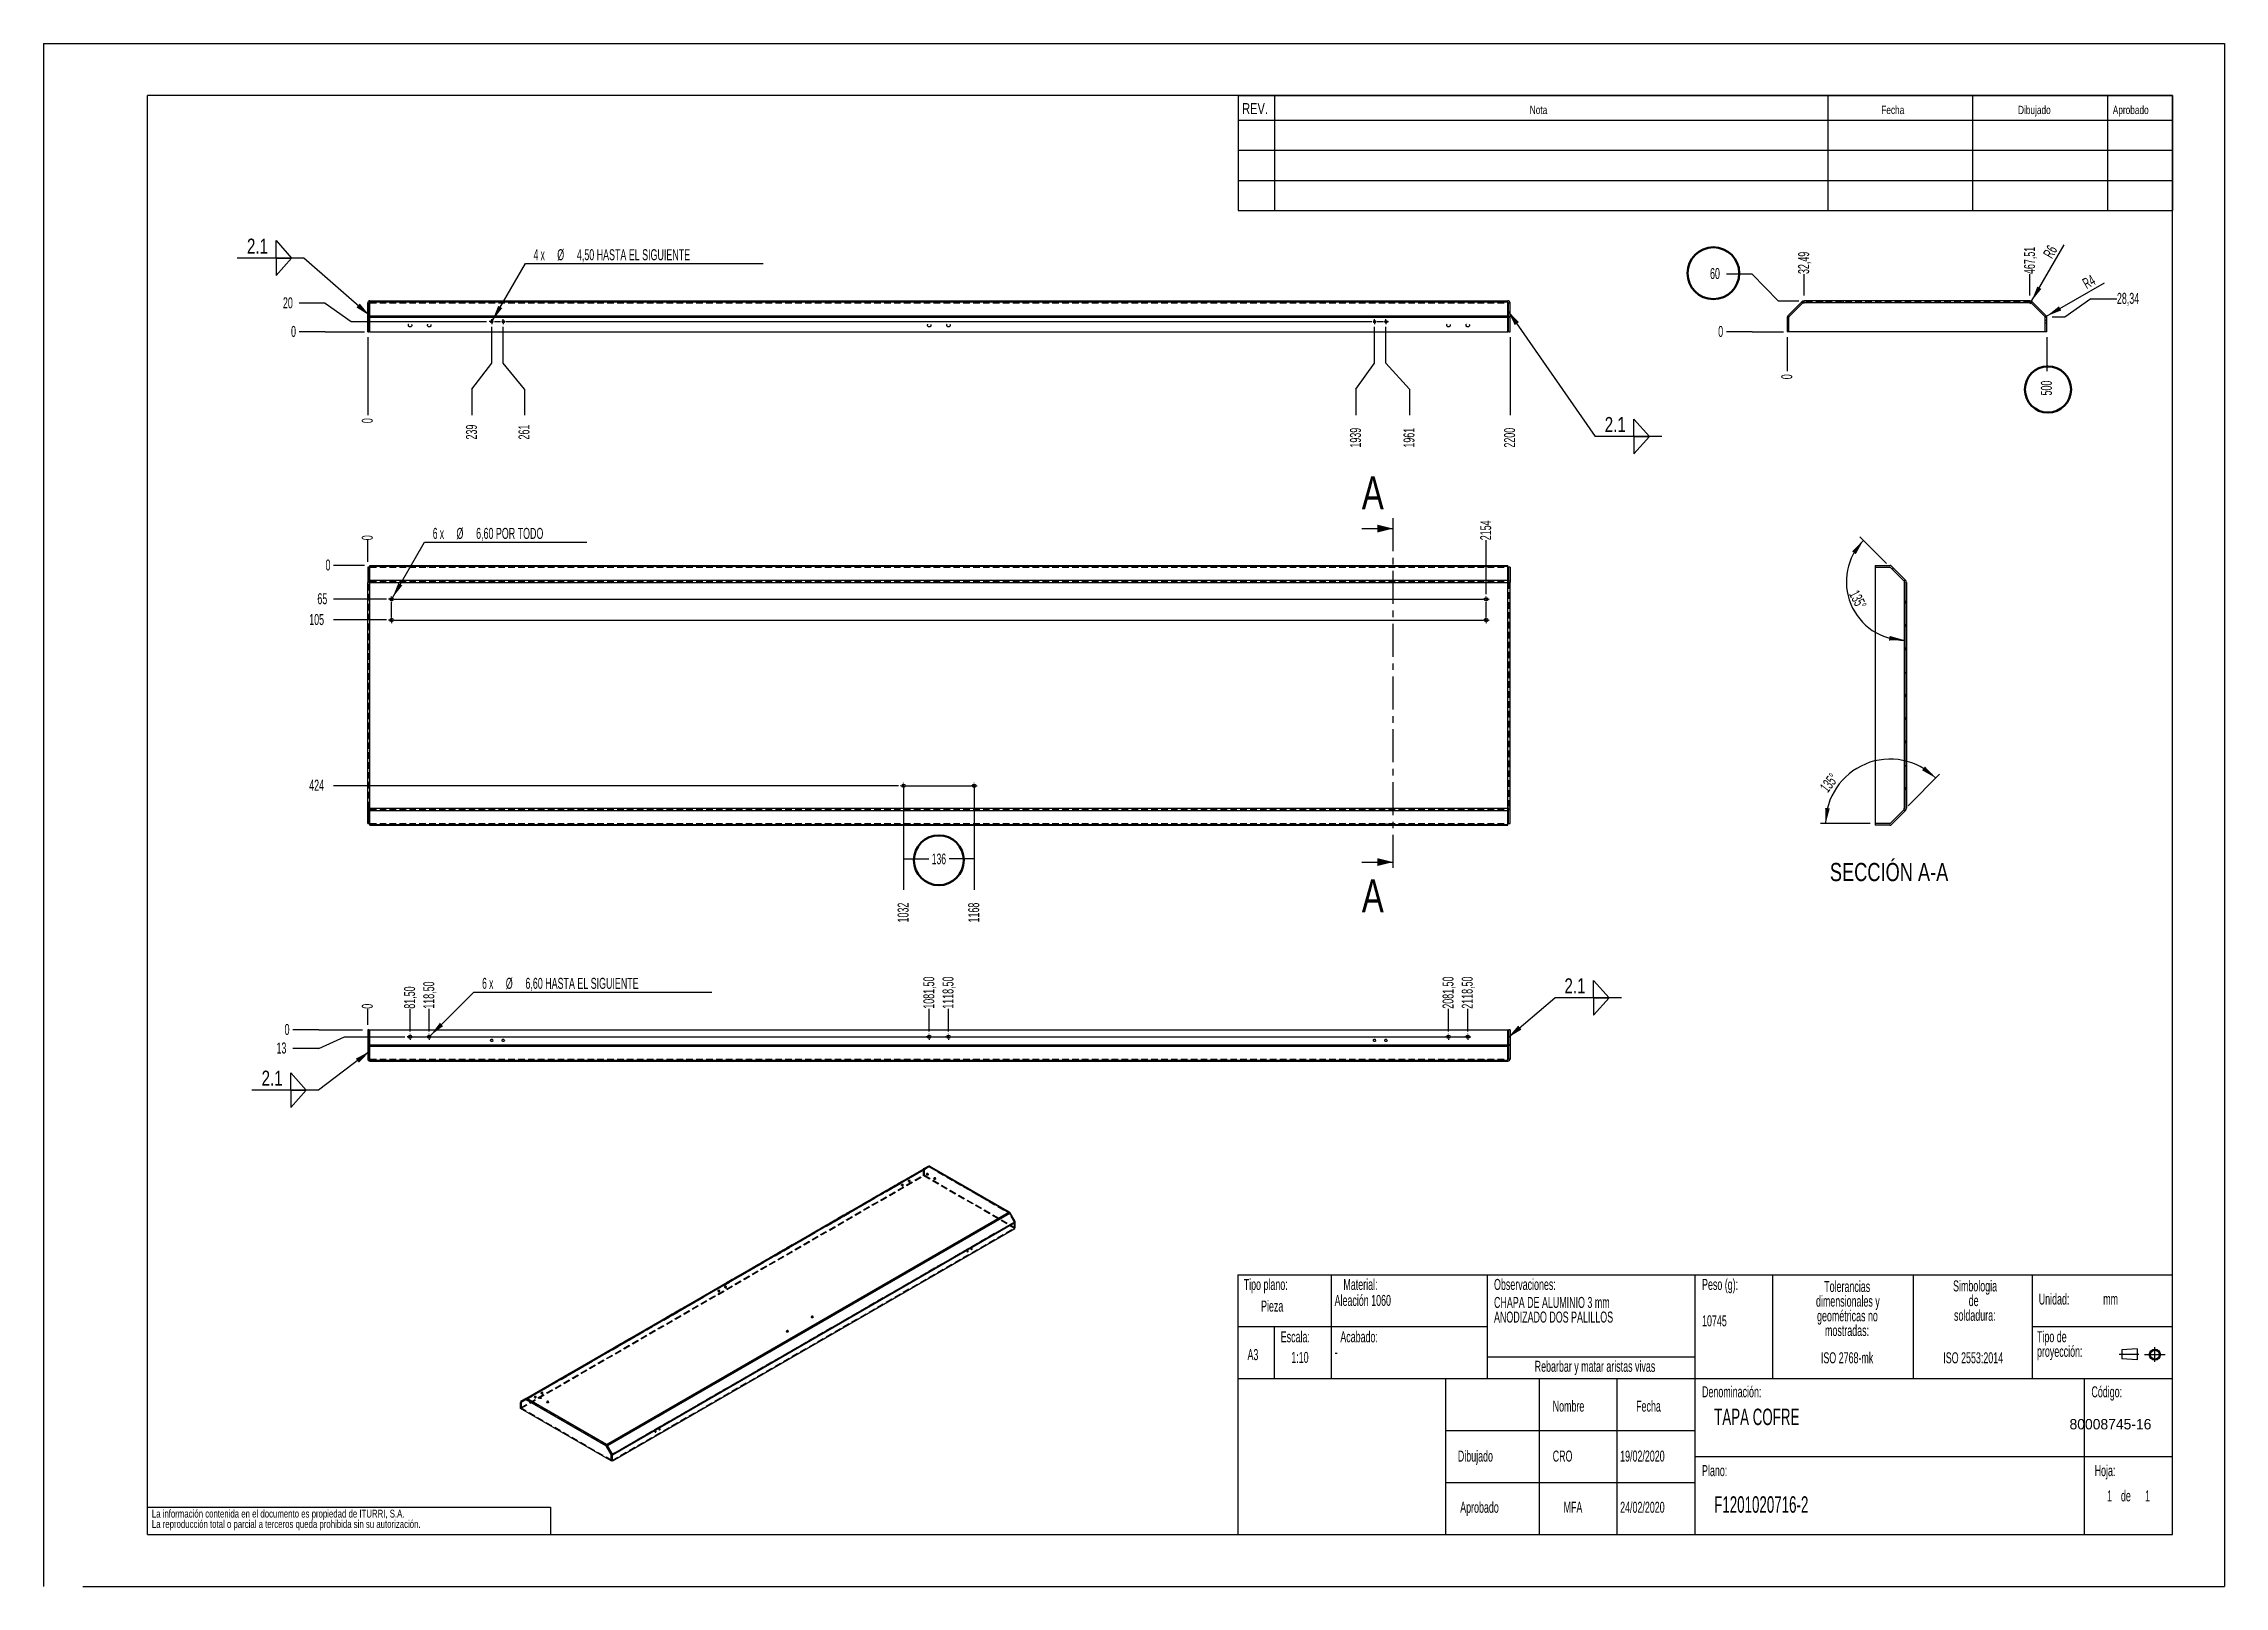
# Model space of a CAD drawing. Extents: x -692 to 1616, y 0 to 1247.
# Drawn here: x 0 to 420, y 0 to 297 of the extents above; entities that cross this region are included whole.
import ezdxf

# ---------------------------------------------------------------- set-up
doc = ezdxf.new("R2010")
doc.units = 0
doc.header["$PDSIZE"] = -1
for name, pattern in [('SLD-CENTRADA-TRAZOS-LARGOS', [19.05, 15.24, -1.27, 1.27, -1.27]), ('SLD-CONTINUA', [0]), ('SLD-DELGADA-GRUESA', [10.16, 6.35, -1.27, 1.27, -1.27]), ('SLD-DISCONTINUA', [1.905, 1.27, -0.635])]:
    doc.linetypes.add(name, pattern=pattern)
doc.layers.get('0').update_dxf_attribs({"linetype": 'CONTINUOUS'})
doc.layers.get('Defpoints').update_dxf_attribs({"linetype": 'CONTINUOUS'})
for name, color, linetype in [('COTAS', 7, 'SLD-CONTINUA'), ('FORMATO', 7, 'SLD-CONTINUA'), ('SLD-0', 179, 'SLD-CONTINUA')]:
    doc.layers.add(name, color=color, linetype=linetype)
doc.styles.add('SLDTEXTSTYLE0', font='TXT', dxfattribs={"width": 0.605})
doc.styles.add('SLDTEXTSTYLE1', font='TXT', dxfattribs={"width": 0.75})
doc.styles.add('SLDTEXTSTYLE2', font='TXT', dxfattribs={"width": 0.57})
doc.dimstyles.new('SLDDIMSTYLE0', dxfattribs={"dimtxt": 2.054655, "dimasz": 3, "dimexe": 0, "dimexo": 0.0625, "dimgap": 0.513664, "dimtad": 0, "dimtih": 1, "dimtoh": 1, "dimdec": 0, "dimlfac": 10, "dimrnd": 1e-09, "dimdsep": 46, "dimtxsty": 'SLDTEXTSTYLE0', "dimblk1": 'NONE', "dimblk2": 'NONE', "dimsah": 1, "dimcen": 0.09, "dimadec": 0, "dimazin": 0, "dimtfac": 1, "dimtdec": 0, "dimtofl": 0, "dimtmove": 0, "dimatfit": 3, "dimldrblk": 'NONE', "dimfxl": 1, "dimtolj": 1, "dimtzin": 12, "dimarcsym": 0})
doc.dimstyles.new('SLDDIMSTYLE1', dxfattribs={"dimtxt": 2.054655, "dimasz": 3, "dimexe": 0, "dimexo": 0.0625, "dimgap": 0.513664, "dimtad": 0, "dimtih": 1, "dimtoh": 1, "dimlfac": 10, "dimrnd": 1e-09, "dimzin": 12, "dimdsep": 46, "dimtxsty": 'SLDTEXTSTYLE0', "dimblk1": 'NONE', "dimblk2": 'NONE', "dimsah": 1, "dimcen": 0.09, "dimadec": 0, "dimazin": 0, "dimtfac": 1, "dimtofl": 0, "dimtmove": 0, "dimatfit": 3, "dimldrblk": 'NONE', "dimfxl": 1, "dimtolj": 1, "dimtzin": 12, "dimarcsym": 0})
doc.dimstyles.new('SLDDIMSTYLE2', dxfattribs={"dimtxt": 2.054655, "dimasz": 3, "dimexe": 0, "dimexo": 0.0625, "dimgap": 0.513664, "dimtad": 0, "dimtih": 1, "dimtoh": 1, "dimlfac": 10, "dimrnd": 1e-09, "dimzin": 4, "dimdsep": 46, "dimtxsty": 'SLDTEXTSTYLE0', "dimblk1": 'NONE', "dimsah": 1, "dimcen": 0, "dimadec": 0, "dimazin": 0, "dimtfac": 1, "dimtmove": 0, "dimatfit": 3, "dimldrblk": 'NONE', "dimfxl": 1, "dimtolj": 1, "dimtzin": 12, "dimarcsym": 0})
doc.dimstyles.new('SLDDIMSTYLE3', dxfattribs={"dimtxt": 0.18, "dimasz": 3, "dimexe": 0, "dimexo": 0.0625, "dimgap": 0, "dimtad": 0, "dimtih": 1, "dimtoh": 1, "dimdec": 0, "dimrnd": 1e-09, "dimzin": 0, "dimdsep": 46, "dimtxsty": 'Standard', "dimsah": 1, "dimcen": 0.09, "dimadec": 0, "dimazin": 0, "dimtfac": 3, "dimtdec": 0, "dimtofl": 0, "dimtmove": 0, "dimatfit": 3, "dimfxl": 1, "dimtolj": 1, "dimtzin": 0, "dimarcsym": 0})
doc.dimstyles.new('SLDDIMSTYLE4', dxfattribs={"dimtxt": 2.054655, "dimasz": 3, "dimexe": 0, "dimexo": 0.0625, "dimgap": 0.513664, "dimtad": 1, "dimlfac": 10, "dimrnd": 1e-09, "dimzin": 12, "dimdsep": 46, "dimtxsty": 'SLDTEXTSTYLE0', "dimsah": 1, "dimcen": 0, "dimadec": 0, "dimazin": 0, "dimtfac": 1, "dimtofl": 0, "dimtmove": 0, "dimatfit": 3, "dimfxl": 1, "dimtolj": 1, "dimtzin": 12, "dimarcsym": 0})
doc.dimstyles.new('SLDDIMSTYLE5', dxfattribs={"dimtxt": 2.054655, "dimasz": 3, "dimexe": 0, "dimexo": 0.0625, "dimgap": 0.513664, "dimtad": 1, "dimdec": 4, "dimlfac": 10, "dimzin": 12, "dimdsep": 46, "dimtxsty": 'SLDTEXTSTYLE0', "dimsah": 1, "dimcen": 0.09, "dimadec": 0, "dimazin": 0, "dimtfac": 1, "dimtofl": 0, "dimtmove": 0, "dimatfit": 3, "dimfxl": 1, "dimtolj": 1, "dimtzin": 12, "dimarcsym": 0})

msp = doc.modelspace()

# ---------------------------------------------------------------- texts
at = {"color": 7, "linetype": 'Continuous', "char_height": 6.35, "attachment_point": 1, "style": 'SLDTEXTSTYLE1'}
for insert in [(253.865842, 213.686563), (253.865842, 136.088682)]:
    msp.add_mtext('A', dxfattribs=dict(at, insert=insert))
at = {"insert": (390.177316, 32.221298), "char_height": 2, "attachment_point": 1}
msp.add_mtext_dynamic_manual_height_columns('80008745-16', width=20.22821499, gutter_width=17.5, heights=[0], dxfattribs=at)
at = {"layer": 'COTAS', "insert": (355.426562, 139.271682), "char_height": 3.5, "attachment_point": 2, "style": 'SLDTEXTSTYLE1'}
msp.add_mtext('SECCIÓN A-A', dxfattribs=at)
at = {"layer": 'FORMATO', "attachment_point": 1, "style": 'SLDTEXTSTYLE1'}
for s, insert, char_height in [('REV.', (230.835696, 285.55214), 2.1166667), ('Nota', (286.224384, 285.025819), 1.5875), ('Fecha', (353.926406, 285.025819), 1.5875), ('Dibujado', (380.260847, 285.025819), 1.5875), ('Aprobado', (398.510071, 285.025819), 1.5875)]:
    msp.add_mtext(s, dxfattribs=dict(at, insert=insert, char_height=char_height))
at = {"layer": 'SLD-0', "style": 'SLDTEXTSTYLE0'}
for s, insert, char_height, attachment_point in [('Tipo plano:', (231.129291, 59.180865), 2.11666667, 1), ('Tipo plano:', (231.129291, 59.180865), 2.11666667, 1), ('Material:', (250.329669, 59.180865), 2.1166667, 1), ('Material:', (250.329669, 59.180865), 2.1166667, 1), ('Observaciones:', (279.338615, 59.180865), 2.11666667, 1), ('Observaciones:', (279.338615, 59.180865), 2.11666667, 1), ('Peso (g):', (319.403059, 59.180865), 2.1166667, 1), ('Peso (g):', (319.403059, 59.180865), 2.1166667, 1), ('Pieza', (234.472595, 55.019196), 2.1166667, 1), ('Pieza', (234.472595, 55.019196), 2.1166667, 1), ('Aleación 1060', (248.634829, 56.105759), 2.11666667, 1), ('Aleación 1060', (248.634829, 56.105759), 2.11666667, 1), ('Unidad:', (384.246149, 56.370628), 2.1166667, 1), ('Unidad:', (384.246149, 56.370628), 2.1166667, 1), ('mm', (396.662178, 56.370628), 2.1166667, 1), ('mm', (396.662178, 56.370628), 2.1166667, 1), ('10745', (319.403059, 52.181309), 2.1166667, 1), ('10745', (319.403059, 52.181309), 2.1166667, 1), ('Escala:', (238.263105, 49.101468), 2.1166667, 1), ('Escala:', (238.263105, 49.101468), 2.1166667, 1), ('Acabado:', (249.738277, 49.101468), 2.1166667, 1), ('Acabado:', (249.738277, 49.101468), 2.1166667, 1), ('A3', (231.859349, 45.674368), 2.1166667, 1), ('A3', (231.859349, 45.674368), 2.1166667, 1), ('1:10', (240.290232, 45.134745), 2.1166667, 1), ('1:10', (240.290232, 45.134745), 2.1166667, 1), ('-', (248.634829, 46.175725), 2.116667, 1), ('-', (248.634829, 46.175725), 2.116667, 1), ('Rebarbar y matar aristas vivas', (298.78549, 43.42373), 2.11666667, 2), ('Rebarbar y matar aristas vivas', (298.78549, 43.42373), 2.11666667, 2), ('ISO 2768-mk', (347.336606, 45.060017), 2.11666667, 2), ('ISO 2768-mk', (347.336606, 45.060017), 2.11666667, 2), ('ISO 2553:2014', (371.625387, 45.060017), 2.11666667, 2), ('ISO 2553:2014', (371.625387, 45.060017), 2.11666667, 2), ('Denominación:', (319.403059, 38.514311), 2.11666667, 1), ('Denominación:', (319.403059, 38.514311), 2.11666667, 1), ('Código:', (394.397939, 38.514311), 2.1166667, 1), ('Código:', (394.397939, 38.514311), 2.1166667, 1), ('Nombre', (290.637746, 35.754834), 2.1166667, 1), ('Nombre', (290.637746, 35.754834), 2.1166667, 1), ('Fecha', (306.708331, 35.754834), 2.1166667, 1), ('Fecha', (306.708331, 35.754834), 2.1166667, 1), ('TAPA COFRE', (321.73897, 34.217332), 3.175, 1), ('TAPA COFRE', (321.73897, 34.217332), 3.175, 1), ('Dibujado', (272.373186, 26.140309), 2.1166667, 1), ('Dibujado', (272.373186, 26.140309), 2.1166667, 1), ('CRO', (290.637746, 26.140309), 2.1166667, 1), ('19/02/2020', (303.628654, 26.140309), 2.1166667, 1), ('Plano:', (319.403059, 23.338267), 2.1166667, 1), ('Plano:', (319.403059, 23.338267), 2.1166667, 1), ('Hoja:', (395.013918, 23.338267), 2.1166667, 1), ('Hoja:', (395.013918, 23.338267), 2.1166667, 1), ('F1201020716-2', (321.73897, 17.346761), 3.175, 1), ('F1201020716-2', (321.73897, 17.346761), 3.175, 1), ('1', (397.412714, 18.474904), 2.116667, 1), ('1', (397.412714, 18.474904), 2.116667, 1), ('1', (397.412714, 18.474904), 2.116667, 1), ('1', (397.412714, 18.474904), 2.116667, 1), ('de', (400.077502, 18.474904), 2.1166667, 1), ('de', (400.077502, 18.474904), 2.1166667, 1), ('de', (400.077502, 18.474904), 2.1166667, 1), ('de', (400.077502, 18.474904), 2.1166667, 1), ('1', (404.7308, 18.474904), 2.116667, 1), ('1', (404.7308, 18.474904), 2.116667, 1), ('1', (404.7308, 18.474904), 2.116667, 1), ('1', (404.7308, 18.474904), 2.116667, 1), ('Aprobado', (272.824542, 16.282359), 2.1166667, 1), ('Aprobado', (272.824542, 16.282359), 2.1166667, 1), ('MFA', (292.735058, 16.282359), 2.1166667, 1), ('24/02/2020', (303.628654, 16.282359), 2.1166667, 1)]:
    msp.add_mtext(s, dxfattribs=dict(at, insert=insert, char_height=char_height, attachment_point=attachment_point))

# ---------------------------------------------------------------- blocks, each defined once
blk = doc.blocks.new('BLOQUE3')
at = {"color": 7, "linetype": 'SLD-CENTRADA-TRAZOS-LARGOS'}
for p, q in [((397.92, 130.06), (394.8, 130.06)), ((398.88, 130.02), (402.16, 130.02)), ((400.52, 128.85), (400.52, 131.19))]:
    blk.add_line(p, q, dxfattribs=at)
at = {"color": 7, "linetype": 'SLD-CONTINUA'}
for p, q in [((397.68, 130.95), (395.23, 130.77)), ((395.23, 130.77), (395.23, 129.34)), ((397.68, 130.95), (397.68, 129.16)), ((397.68, 129.16), (395.23, 129.34))]:
    blk.add_line(p, q, dxfattribs=at)
for radius in [0.892, 0.713]:
    blk.add_circle((400.52, 130.02), radius, dxfattribs=at)
blk = doc.blocks.new('SW_NOTE_0')
at = {"layer": 'SLD-0', "color": 0, "attachment_point": 2, "style": 'SLDTEXTSTYLE0'}
for s, insert, char_height in [('dimensionales y', (7.54, -0.09), 2.1167), ('Tolerancias', (7.41, 2.73), 2.1167), ('geométricas no', (7.46, -2.92), 2.1167), ('mostradas:', (7.38, -5.74), 2.117)]:
    blk.add_mtext(s, dxfattribs=dict(at, insert=insert, char_height=char_height))
blk = doc.blocks.new('SW_NOTE_0_1')
at = {"layer": 'SLD-0', "color": 0, "attachment_point": 1, "style": 'SLDTEXTSTYLE0'}
for s, insert, char_height in [('Tipo de', (0, 2.73), 2.117), ('proyección:', (0, -0.09), 2.1167)]:
    blk.add_mtext(s, dxfattribs=dict(at, insert=insert, char_height=char_height))
blk = doc.blocks.new('SW_NOTE_0_2')
at = {"layer": 'SLD-0', "color": 0, "char_height": 2.117, "attachment_point": 2, "style": 'SLDTEXTSTYLE0'}
for s, insert in [('Simbologia', (7.11, 2.73)), ('de', (6.84, -0.09)), ('soldadura:', (7.06, -2.92))]:
    blk.add_mtext(s, dxfattribs=dict(at, insert=insert))
blk = doc.blocks.new('SW_NOTE_0_3')
at = {"layer": 'SLD-0', "color": 0, "char_height": 1.5, "attachment_point": 1, "style": 'SLDTEXTSTYLE1'}
for s, insert in [('La información contenida en el documento es propiedad de ITURRI, S.A.', (0, 1.93)), ('La reproducción total o parcial a terceros queda prohibida sin su autorización.', (0, -0.07))]:
    blk.add_mtext(s, dxfattribs=dict(at, insert=insert))
blk = doc.blocks.new('SW_NOTE_0_4')
at = {"layer": 'SLD-0', "color": 0, "char_height": 2.1167, "attachment_point": 1, "style": 'SLDTEXTSTYLE0'}
for s, insert in [('CHAPA DE ALUMINIO 3 mm', (0, 2.73)), ('ANODIZADO DOS PALILLOS', (0, -0.09))]:
    blk.add_mtext(s, dxfattribs=dict(at, insert=insert))
blk = doc.blocks.new('SW_NOTE_0_5')
at = {"layer": 'SLD-0', "color": 0, "attachment_point": 2, "style": 'SLDTEXTSTYLE0'}
for s, insert, char_height in [('dimensionales y', (7.54, -0.09), 2.1167), ('Tolerancias', (7.41, 2.73), 2.1167), ('geométricas no', (7.46, -2.92), 2.1167), ('mostradas:', (7.38, -5.74), 2.117)]:
    blk.add_mtext(s, dxfattribs=dict(at, insert=insert, char_height=char_height))
blk = doc.blocks.new('SW_NOTE_0_6')
at = {"layer": 'SLD-0', "color": 0, "attachment_point": 1, "style": 'SLDTEXTSTYLE0'}
for s, insert, char_height in [('Tipo de', (0, 2.73), 2.117), ('proyección:', (0, -0.09), 2.1167)]:
    blk.add_mtext(s, dxfattribs=dict(at, insert=insert, char_height=char_height))
blk = doc.blocks.new('SW_NOTE_0_7')
at = {"layer": 'SLD-0', "color": 0, "char_height": 2.117, "attachment_point": 2, "style": 'SLDTEXTSTYLE0'}
for s, insert in [('Simbologia', (7.11, 2.73)), ('de', (6.84, -0.09)), ('soldadura:', (7.06, -2.92))]:
    blk.add_mtext(s, dxfattribs=dict(at, insert=insert))
blk = doc.blocks.new('SW_NOTE_0_8')
at = {"layer": 'SLD-0', "color": 0, "char_height": 1.5, "attachment_point": 1, "style": 'SLDTEXTSTYLE1'}
for s, insert in [('La información contenida en el documento es propiedad de ITURRI, S.A.', (0, 1.93)), ('La reproducción total o parcial a terceros queda prohibida sin su autorización.', (0, -0.07))]:
    blk.add_mtext(s, dxfattribs=dict(at, insert=insert))
blk = doc.blocks.new('SW_NOTE_0_9')
at = {"layer": 'SLD-0', "color": 0, "char_height": 2.1167, "attachment_point": 1, "style": 'SLDTEXTSTYLE0'}
for s, insert in [('CHAPA DE ALUMINIO 3 mm', (0, 2.73)), ('ANODIZADO DOS PALILLOS', (0, -0.09))]:
    blk.add_mtext(s, dxfattribs=dict(at, insert=insert))
blk = doc.blocks.new('_D')
at = {"layer": 'COTAS', "color": 52, "transparency": 16777216}
blk.add_line((61.82, 196.54), (55.85, 196.54), dxfattribs=at)
at = {"layer": 'COTAS', "color": 52, "transparency": 16777216, "insert": (54.29, 197.69), "char_height": 2.12, "attachment_point": 1, "style": 'SLDTEXTSTYLE0'}
blk.add_mtext('0', dxfattribs=at)
blk = doc.blocks.new('_NONE')
blk = doc.blocks.new('_D_1')
at = {"layer": 'COTAS', "color": 52, "transparency": 16777216}
blk.add_line((66.02, 190.04), (55.85, 190.04), dxfattribs=at)
at = {"layer": 'COTAS', "color": 52, "transparency": 16777216, "insert": (52.72, 191.19), "char_height": 2.117, "attachment_point": 1, "style": 'SLDTEXTSTYLE0'}
blk.add_mtext('65', dxfattribs=at)
blk = doc.blocks.new('_D_2')
at = {"layer": 'COTAS', "color": 52, "transparency": 16777216}
blk.add_line((66.02, 186.04), (55.85, 186.04), dxfattribs=at)
at = {"layer": 'COTAS', "color": 52, "transparency": 16777216, "insert": (51.15, 187.19), "char_height": 2.117, "attachment_point": 1, "style": 'SLDTEXTSTYLE0'}
blk.add_mtext('105', dxfattribs=at)
blk = doc.blocks.new('_D_3')
at = {"layer": 'COTAS', "color": 52, "transparency": 16777216}
blk.add_line((164.62, 154.14), (55.85, 154.14), dxfattribs=at)
at = {"layer": 'COTAS', "color": 52, "transparency": 16777216, "insert": (51.15, 155.29), "char_height": 2.117, "attachment_point": 1, "style": 'SLDTEXTSTYLE0'}
blk.add_mtext('424', dxfattribs=at)
blk = doc.blocks.new('_D_4')
at = {"layer": 'COTAS', "color": 52, "transparency": 16777216}
blk.add_line((62.42, 197.24), (62.42, 201.4), dxfattribs=at)
at = {"layer": 'COTAS', "color": 52, "transparency": 16777216, "insert": (61.27, 201.4), "char_height": 2.12, "attachment_point": 1, "rotation": 90, "style": 'SLDTEXTSTYLE0'}
blk.add_mtext('0', dxfattribs=at)
blk = doc.blocks.new('_D_5')
at = {"layer": 'COTAS', "color": 52, "transparency": 16777216}
blk.add_line((165.62, 153.14), (165.62, 134.08), dxfattribs=at)
at = {"layer": 'COTAS', "color": 52, "transparency": 16777216, "insert": (164.47, 127.81), "char_height": 2.117, "attachment_point": 1, "rotation": 90, "style": 'SLDTEXTSTYLE0'}
blk.add_mtext('1032', dxfattribs=at)
blk = doc.blocks.new('_D_6')
at = {"layer": 'COTAS', "color": 52, "transparency": 16777216}
blk.add_line((179.22, 153.14), (179.22, 134.08), dxfattribs=at)
at = {"layer": 'COTAS', "color": 52, "transparency": 16777216, "insert": (178.07, 127.81), "char_height": 2.117, "attachment_point": 1, "rotation": 90, "style": 'SLDTEXTSTYLE0'}
blk.add_mtext('1168', dxfattribs=at)
blk = doc.blocks.new('_D_7')
at = {"layer": 'COTAS', "color": 52, "transparency": 16777216}
blk.add_line((277.82, 191.04), (277.82, 201.4), dxfattribs=at)
at = {"layer": 'COTAS', "color": 52, "transparency": 16777216, "insert": (276.67, 201.4), "char_height": 2.117, "attachment_point": 1, "rotation": 90, "style": 'SLDTEXTSTYLE0'}
blk.add_mtext('2154', dxfattribs=at)
blk = doc.blocks.new('_D_8')
at = {"layer": 'COTAS', "transparency": 16777216}
for p, q in [((67.19, 190.32), (73.38, 201.04)), ((73.38, 201.04), (104.62, 201.04)), ((66.86, 189.75), (67.19, 190.32))]:
    blk.add_line(p, q, dxfattribs=at)
blk.add_solid([(67.19, 190.32), (69.08, 192.69), (68.3, 193.14)], dxfattribs=at)
at = {"layer": 'COTAS', "transparency": 16777216, "attachment_point": 1}
for s, insert, char_height, style in [('6 x', (74.96, 203.77), 2.117, 'SLDTEXTSTYLE2'), ('%%c', (79.51, 203.77), 2.117, 'SLDTEXTSTYLE0'), ('6,60 POR TODO', (83.3, 203.77), 2.1167, 'SLDTEXTSTYLE0')]:
    blk.add_mtext(s, dxfattribs=dict(at, insert=insert, char_height=char_height, style=style))
blk = doc.blocks.new('SW_CENTERMARKSYMBOL_0')
at = {"layer": 'COTAS', "color": 0}
for p, q in [((-0.5, 0), (-0.58, 0)), ((0, 0), (-0.25, 0)), ((0, 0.5), (0, 0.58)), ((0, 0), (0, 0.25)), ((0, 0), (0, -0.25)), ((0, 0), (0.25, 0)), ((0.5, 0), (0.58, 0)), ((0, -0.5), (0, -0.58))]:
    blk.add_line(p, q, dxfattribs=at)
blk = doc.blocks.new('SW_CENTERMARKSYMBOL_1')
at = {"layer": 'COTAS', "color": 0}
for p, q in [((-0.5, 0), (-0.58, 0)), ((0, 0), (-0.25, 0)), ((0, 0.5), (0, 0.58)), ((0, 0), (0, 0.25)), ((0, 0), (0, -0.25)), ((0, 0), (0.25, 0)), ((0.5, 0), (0.58, 0)), ((0, -0.5), (0, -0.58))]:
    blk.add_line(p, q, dxfattribs=at)
blk = doc.blocks.new('SW_CENTERMARKSYMBOL_2')
at = {"layer": 'COTAS', "color": 0}
for p, q in [((-0.5, 0), (-0.58, 0)), ((0, 0), (-0.25, 0)), ((0, 0.5), (0, 0.58)), ((0, 0), (0, 0.25)), ((0, 0), (0, -0.25)), ((0, 0), (0.25, 0)), ((0.5, 0), (0.58, 0)), ((0, -0.5), (0, -0.58))]:
    blk.add_line(p, q, dxfattribs=at)
blk = doc.blocks.new('SW_CENTERMARKSYMBOL_3')
at = {"layer": 'COTAS', "color": 0}
for p, q in [((-0.5, 0), (-0.58, 0)), ((0, 0), (-0.25, 0)), ((0, 0.5), (0, 0.58)), ((0, 0), (0, 0.25)), ((0, 0), (0, -0.25)), ((0, 0), (0.25, 0)), ((0.5, 0), (0.58, 0)), ((0, -0.5), (0, -0.58))]:
    blk.add_line(p, q, dxfattribs=at)
blk = doc.blocks.new('SW_CENTERMARKSYMBOL_4')
at = {"layer": 'COTAS', "color": 0}
for p, q in [((-0.5, 0), (-0.58, 0)), ((0, 0), (-0.25, 0)), ((0, 0.5), (0, 0.58)), ((0, 0), (0, 0.25)), ((0, 0), (0, -0.25)), ((0, 0), (0.25, 0)), ((0.5, 0), (0.58, 0)), ((0, -0.5), (0, -0.58))]:
    blk.add_line(p, q, dxfattribs=at)
blk = doc.blocks.new('SW_CENTERMARKSYMBOL_5')
at = {"layer": 'COTAS', "color": 0}
for p, q in [((-0.5, 0), (-0.58, 0)), ((0, 0), (-0.25, 0)), ((0, 0.5), (0, 0.58)), ((0, 0), (0, 0.25)), ((0, 0), (0, -0.25)), ((0, 0), (0.25, 0)), ((0.5, 0), (0.58, 0)), ((0, -0.5), (0, -0.58))]:
    blk.add_line(p, q, dxfattribs=at)
blk = doc.blocks.new('SW_CENTERMARKSYMBOL_6')
at = {"layer": 'COTAS', "color": 0}
for p, q in [((-0.5, 0), (-0.58, 0)), ((0, 0), (-0.25, 0)), ((0, 0.5), (0, 0.58)), ((0, 0), (0, 0.25)), ((0, 0), (0, -0.25)), ((0, 0), (0.25, 0)), ((0.5, 0), (210.3, 0)), ((210.8, 0), (210.55, 0)), ((210.8, 0.5), (210.8, 0.58)), ((210.8, 0), (210.8, 0.25)), ((210.8, 0), (210.8, -0.25)), ((210.8, 0), (211.05, 0)), ((211.3, 0), (211.38, 0)), ((-0.5, -4), (-0.58, -4)), ((0, -4), (-0.25, -4)), ((0, -3.5), (0, -0.5)), ((0, -4), (0, -3.75)), ((0, -4), (0, -4.25)), ((0, -4), (0.25, -4)), ((0.5, -4), (210.3, -4)), ((210.8, -4), (210.55, -4)), ((210.8, -3.5), (210.8, -0.5)), ((210.8, -4), (210.8, -3.75)), ((210.8, -4), (210.8, -4.25)), ((210.8, -4), (211.05, -4)), ((211.3, -4), (211.38, -4)), ((0, -4.5), (0, -4.58)), ((210.8, -4.5), (210.8, -4.58))]:
    blk.add_line(p, q, dxfattribs=at)
blk = doc.blocks.new('SW_CENTERMARKSYMBOL_7')
at = {"layer": 'COTAS', "color": 0}
for p, q in [((-0.5, 0), (-0.58, 0)), ((0, 0), (-0.25, 0)), ((0, 0.5), (0, 0.58)), ((0, 0), (0, 0.25)), ((0, 0), (0, -0.25)), ((0, 0), (0.25, 0)), ((0.5, 0), (13.1, 0)), ((13.6, 0), (13.35, 0)), ((13.6, 0.5), (13.6, 0.58)), ((13.6, 0), (13.6, 0.25)), ((13.6, 0), (13.6, -0.25)), ((13.6, 0), (13.85, 0)), ((14.1, 0), (14.18, 0)), ((0, -0.5), (0, -0.58)), ((13.6, -0.5), (13.6, -0.58))]:
    blk.add_line(p, q, dxfattribs=at)
blk = doc.blocks.new('_D_9')
at = {"layer": 'COTAS', "color": 52, "transparency": 16777216}
blk.add_line((62.42, 240.5), (62.42, 225.5), dxfattribs=at)
at = {"layer": 'COTAS', "color": 52, "transparency": 16777216, "insert": (61.27, 223.93), "char_height": 2.12, "attachment_point": 1, "rotation": 90, "style": 'SLDTEXTSTYLE0'}
blk.add_mtext('0', dxfattribs=at)
blk = doc.blocks.new('_D_10')
at = {"layer": 'COTAS', "color": 52, "transparency": 16777216}
for p, q in [((86.32, 235.5), (86.32, 242.5)), ((82.49, 230.5), (86.32, 235.5)), ((82.49, 230.5), (82.49, 225.5))]:
    blk.add_line(p, q, dxfattribs=at)
at = {"layer": 'COTAS', "color": 52, "transparency": 16777216, "insert": (81.34, 220.79), "char_height": 2.117, "attachment_point": 1, "rotation": 90, "style": 'SLDTEXTSTYLE0'}
blk.add_mtext('239', dxfattribs=at)
blk = doc.blocks.new('_D_11')
at = {"layer": 'COTAS', "color": 52, "transparency": 16777216}
for p, q in [((88.52, 235.5), (88.52, 242.5)), ((92.6, 230.5), (88.52, 235.5)), ((92.6, 230.5), (92.6, 225.5))]:
    blk.add_line(p, q, dxfattribs=at)
at = {"layer": 'COTAS', "color": 52, "transparency": 16777216, "insert": (91.45, 220.79), "char_height": 2.117, "attachment_point": 1, "rotation": 90, "style": 'SLDTEXTSTYLE0'}
blk.add_mtext('261', dxfattribs=at)
blk = doc.blocks.new('_D_12')
at = {"layer": 'COTAS', "color": 52, "transparency": 16777216}
for p, q in [((256.32, 235.5), (256.32, 242.5)), ((252.74, 230.5), (256.32, 235.5)), ((252.74, 230.5), (252.74, 225.5))]:
    blk.add_line(p, q, dxfattribs=at)
at = {"layer": 'COTAS', "color": 52, "transparency": 16777216, "insert": (251.59, 219.23), "char_height": 2.117, "attachment_point": 1, "rotation": 90, "style": 'SLDTEXTSTYLE0'}
blk.add_mtext('1939', dxfattribs=at)
blk = doc.blocks.new('_D_13')
at = {"layer": 'COTAS', "color": 52, "transparency": 16777216}
for p, q in [((258.52, 235.5), (258.52, 242.5)), ((263.05, 230.5), (258.52, 235.5)), ((263.05, 230.5), (263.05, 225.5))]:
    blk.add_line(p, q, dxfattribs=at)
at = {"layer": 'COTAS', "color": 52, "transparency": 16777216, "insert": (261.9, 219.23), "char_height": 2.117, "attachment_point": 1, "rotation": 90, "style": 'SLDTEXTSTYLE0'}
blk.add_mtext('1961', dxfattribs=at)
blk = doc.blocks.new('_D_14')
at = {"layer": 'COTAS', "color": 52, "transparency": 16777216}
blk.add_line((282.42, 240.5), (282.42, 225.5), dxfattribs=at)
at = {"layer": 'COTAS', "color": 52, "transparency": 16777216, "insert": (281.27, 219.23), "char_height": 2.117, "attachment_point": 1, "rotation": 90, "style": 'SLDTEXTSTYLE0'}
blk.add_mtext('2200', dxfattribs=at)
blk = doc.blocks.new('_D_15')
at = {"layer": 'COTAS', "color": 52, "transparency": 16777216}
for p, q in [((54.22, 241.5), (49.22, 241.5)), ((54.22, 241.5), (59.22, 241.5)), ((59.22, 241.5), (61.82, 241.5))]:
    blk.add_line(p, q, dxfattribs=at)
at = {"layer": 'COTAS', "color": 52, "transparency": 16777216, "insert": (47.65, 242.65), "char_height": 2.12, "attachment_point": 1, "style": 'SLDTEXTSTYLE0'}
blk.add_mtext('0', dxfattribs=at)
blk = doc.blocks.new('_D_16')
at = {"layer": 'COTAS', "color": 52, "transparency": 16777216}
for p, q in [((54.22, 247.01), (49.22, 247.01)), ((54.22, 247.01), (59.22, 243.5)), ((59.22, 243.5), (85.32, 243.5))]:
    blk.add_line(p, q, dxfattribs=at)
at = {"layer": 'COTAS', "color": 52, "transparency": 16777216, "insert": (46.09, 248.16), "char_height": 2.117, "attachment_point": 1, "style": 'SLDTEXTSTYLE0'}
blk.add_mtext('20', dxfattribs=at)
blk = doc.blocks.new('_D_17')
at = {"layer": 'COTAS', "transparency": 16777216}
for p, q in [((86.43, 243.69), (92.79, 254.7)), ((92.79, 254.7), (138.61, 254.7)), ((86.21, 243.3), (86.43, 243.69))]:
    blk.add_line(p, q, dxfattribs=at)
blk.add_solid([(86.43, 243.69), (88.32, 246.07), (87.54, 246.52)], dxfattribs=at)
at = {"layer": 'COTAS', "transparency": 16777216, "attachment_point": 1}
for s, insert, char_height, style in [('4 x', (94.37, 257.42), 2.117, 'SLDTEXTSTYLE2'), ('%%c', (98.92, 257.42), 2.117, 'SLDTEXTSTYLE0'), ('4,50 HASTA EL SIGUIENTE', (102.71, 257.42), 2.1167, 'SLDTEXTSTYLE0')]:
    blk.add_mtext(s, dxfattribs=dict(at, insert=insert, char_height=char_height, style=style))
blk = doc.blocks.new('SW_CENTERMARKSYMBOL_8')
at = {"layer": 'COTAS', "color": 0}
for p, q in [((-0.25, 0), (-0.48, 0)), ((0, 0), (-0.25, 0)), ((0, 0.25), (0, 0.48)), ((0, 0), (0, 0.25)), ((0, 0), (0, -0.25)), ((0, 0), (0.25, 0)), ((0.5, 0), (1.7, 0)), ((2.2, 0), (1.95, 0)), ((2.2, 0.25), (2.2, 0.48)), ((2.2, 0), (2.2, 0.25)), ((2.2, 0), (2.2, -0.25)), ((2.2, 0), (2.45, 0)), ((2.7, 0), (169.5, 0)), ((170, 0), (169.75, 0)), ((170, 0.25), (170, 0.48)), ((170, 0), (170, 0.25)), ((170, 0), (170, -0.25)), ((170, 0), (170.25, 0)), ((170.5, 0), (171.7, 0)), ((172.2, 0), (171.95, 0)), ((172.2, 0.25), (172.2, 0.48)), ((172.2, 0), (172.2, 0.25)), ((172.2, 0), (172.2, -0.25)), ((172.2, 0), (172.45, 0)), ((172.45, 0), (172.67, 0)), ((0, -0.25), (0, -0.48)), ((2.2, -0.25), (2.2, -0.48)), ((170, -0.25), (170, -0.48)), ((172.2, -0.25), (172.2, -0.48))]:
    blk.add_line(p, q, dxfattribs=at)
blk = doc.blocks.new('SW_SYMBOL_WELD_FILL')
at = {"layer": 'COTAS', "color": 0}
for p, q in [((100, 0), (100, 900)), ((100, 900), (900, 0)), ((100, 0), (900, 0))]:
    blk.add_line(p, q, dxfattribs=at)
blk = doc.blocks.new('SW_WELDSYMBOL_0')
at = {"layer": 'COTAS', "color": 0}
blk.add_line((12.83, 0), (0, 0), dxfattribs=at)
at = {"layer": 'COTAS', "color": 0, "xscale": 0.003717602539062499, "yscale": 0.003717602539062499, "zscale": 0.003717602539062499}
blk.add_blockref('SW_SYMBOL_WELD_FILL', (7.11, 0.01), dxfattribs=at)
at = {"layer": 'COTAS', "color": 0, "extrusion": (0, 0, -1), "xscale": 0.003717602539062499, "yscale": 0.003717602539062499, "zscale": 0.003717602539062499, "rotation": 180}
blk.add_blockref('SW_SYMBOL_WELD_FILL', (-7.11, 0.01), dxfattribs=at)
at = {"layer": 'COTAS', "color": 0, "insert": (1.86, 3.75), "char_height": 2.91, "attachment_point": 1, "style": 'SLDTEXTSTYLE1'}
blk.add_mtext('2.1', dxfattribs=at)
blk = doc.blocks.new('SW_WELDSYMBOL_1')
at = {"layer": 'COTAS', "color": 0}
blk.add_line((0, 0), (-12.83, 0), dxfattribs=at)
at = {"layer": 'COTAS', "color": 0, "xscale": 0.003717602539062499, "yscale": 0.003717602539062499, "zscale": 0.003717602539062499}
blk.add_blockref('SW_SYMBOL_WELD_FILL', (-5.72, 0.01), dxfattribs=at)
at = {"layer": 'COTAS', "color": 0, "extrusion": (0, 0, -1), "xscale": 0.003717602539062499, "yscale": 0.003717602539062499, "zscale": 0.003717602539062499, "rotation": 180}
blk.add_blockref('SW_SYMBOL_WELD_FILL', (5.72, 0.01), dxfattribs=at)
at = {"layer": 'COTAS', "color": 0, "insert": (-10.97, 3.75), "char_height": 2.91, "attachment_point": 1, "style": 'SLDTEXTSTYLE1'}
blk.add_mtext('2.1', dxfattribs=at)
blk = doc.blocks.new('_D_18')
at = {"layer": 'COTAS', "color": 52, "transparency": 16777216}
blk.add_line((62.42, 108.12), (62.42, 111.21), dxfattribs=at)
at = {"layer": 'COTAS', "color": 52, "transparency": 16777216, "insert": (61.27, 111.21), "char_height": 2.12, "attachment_point": 1, "rotation": 90, "style": 'SLDTEXTSTYLE0'}
blk.add_mtext('0', dxfattribs=at)
blk = doc.blocks.new('_D_19')
at = {"layer": 'COTAS', "color": 52, "transparency": 16777216}
blk.add_line((70.57, 106.82), (70.57, 111.21), dxfattribs=at)
at = {"layer": 'COTAS', "color": 52, "transparency": 16777216, "insert": (69.42, 111.21), "char_height": 2.117, "attachment_point": 1, "rotation": 90, "style": 'SLDTEXTSTYLE0'}
blk.add_mtext('81,50', dxfattribs=at)
blk = doc.blocks.new('_D_20')
at = {"layer": 'COTAS', "color": 52, "transparency": 16777216}
blk.add_line((74.27, 106.82), (74.27, 111.21), dxfattribs=at)
at = {"layer": 'COTAS', "color": 52, "transparency": 16777216, "insert": (73.12, 111.21), "char_height": 2.117, "attachment_point": 1, "rotation": 90, "style": 'SLDTEXTSTYLE0'}
blk.add_mtext('118,50', dxfattribs=at)
blk = doc.blocks.new('_D_21')
at = {"layer": 'COTAS', "color": 52, "transparency": 16777216}
blk.add_line((170.57, 106.82), (170.57, 111.21), dxfattribs=at)
at = {"layer": 'COTAS', "color": 52, "transparency": 16777216, "insert": (169.42, 111.21), "char_height": 2.117, "attachment_point": 1, "rotation": 90, "style": 'SLDTEXTSTYLE0'}
blk.add_mtext('1081,50', dxfattribs=at)
blk = doc.blocks.new('_D_22')
at = {"layer": 'COTAS', "color": 52, "transparency": 16777216}
blk.add_line((174.27, 106.82), (174.27, 111.21), dxfattribs=at)
at = {"layer": 'COTAS', "color": 52, "transparency": 16777216, "insert": (173.12, 111.21), "char_height": 2.117, "attachment_point": 1, "rotation": 90, "style": 'SLDTEXTSTYLE0'}
blk.add_mtext('1118,50', dxfattribs=at)
blk = doc.blocks.new('_D_23')
at = {"layer": 'COTAS', "color": 52, "transparency": 16777216}
blk.add_line((270.57, 106.82), (270.57, 111.21), dxfattribs=at)
at = {"layer": 'COTAS', "color": 52, "transparency": 16777216, "insert": (269.42, 111.21), "char_height": 2.117, "attachment_point": 1, "rotation": 90, "style": 'SLDTEXTSTYLE0'}
blk.add_mtext('2081,50', dxfattribs=at)
blk = doc.blocks.new('_D_24')
at = {"layer": 'COTAS', "color": 52, "transparency": 16777216}
blk.add_line((274.27, 106.82), (274.27, 111.21), dxfattribs=at)
at = {"layer": 'COTAS', "color": 52, "transparency": 16777216, "insert": (273.12, 111.21), "char_height": 2.117, "attachment_point": 1, "rotation": 90, "style": 'SLDTEXTSTYLE0'}
blk.add_mtext('2118,50', dxfattribs=at)
blk = doc.blocks.new('_D_25')
at = {"layer": 'COTAS', "color": 52, "transparency": 16777216}
for p, q in [((52.98, 107.12), (47.98, 107.12)), ((52.98, 107.12), (57.98, 107.12)), ((57.98, 107.12), (61.42, 107.12))]:
    blk.add_line(p, q, dxfattribs=at)
at = {"layer": 'COTAS', "color": 52, "transparency": 16777216, "insert": (46.41, 108.27), "char_height": 2.12, "attachment_point": 1, "style": 'SLDTEXTSTYLE0'}
blk.add_mtext('0', dxfattribs=at)
blk = doc.blocks.new('_D_26')
at = {"layer": 'COTAS', "color": 52, "transparency": 16777216}
for p, q in [((52.98, 103.54), (57.98, 105.82)), ((57.98, 105.82), (69.57, 105.82)), ((52.98, 103.54), (47.98, 103.54))]:
    blk.add_line(p, q, dxfattribs=at)
at = {"layer": 'COTAS', "color": 52, "transparency": 16777216, "insert": (44.85, 104.7), "char_height": 2.117, "attachment_point": 1, "style": 'SLDTEXTSTYLE0'}
blk.add_mtext('13', dxfattribs=at)
blk = doc.blocks.new('_D_27')
at = {"layer": 'COTAS', "transparency": 16777216}
for p, q in [((74.5, 106.05), (82.87, 114.42)), ((82.87, 114.42), (128.7, 114.42)), ((74.04, 105.58), (74.5, 106.05))]:
    blk.add_line(p, q, dxfattribs=at)
blk.add_solid([(74.5, 106.05), (76.94, 107.85), (76.31, 108.49)], dxfattribs=at)
at = {"layer": 'COTAS', "transparency": 16777216, "attachment_point": 1}
for s, insert, char_height, style in [('6 x', (84.46, 117.15), 2.117, 'SLDTEXTSTYLE2'), ('%%c', (89.01, 117.15), 2.117, 'SLDTEXTSTYLE0'), ('6,60 HASTA EL SIGUIENTE', (92.8, 117.15), 2.1167, 'SLDTEXTSTYLE0')]:
    blk.add_mtext(s, dxfattribs=dict(at, insert=insert, char_height=char_height, style=style))
blk = doc.blocks.new('SW_CENTERMARKSYMBOL_9')
at = {"layer": 'COTAS', "color": 0}
for p, q in [((-0.5, 0), (-0.58, 0)), ((0, 0), (-0.25, 0)), ((0, 0.5), (0, 0.58)), ((0, 0), (0, 0.25)), ((0, 0), (0, -0.25)), ((0, 0), (0.25, 0)), ((0.5, 0), (0.58, 0)), ((0, -0.5), (0, -0.58))]:
    blk.add_line(p, q, dxfattribs=at)
blk = doc.blocks.new('SW_CENTERMARKSYMBOL_10')
at = {"layer": 'COTAS', "color": 0}
for p, q in [((-0.5, 0), (-0.58, 0)), ((0, 0), (-0.25, 0)), ((0, 0.5), (0, 0.58)), ((0, 0), (0, 0.25)), ((0, 0), (0, -0.25)), ((0, 0), (0.25, 0)), ((0.5, 0), (0.58, 0)), ((0, -0.5), (0, -0.58))]:
    blk.add_line(p, q, dxfattribs=at)
blk = doc.blocks.new('SW_CENTERMARKSYMBOL_11')
at = {"layer": 'COTAS', "color": 0}
for p, q in [((-0.5, 0), (-0.58, 0)), ((0, 0), (-0.25, 0)), ((0, 0.5), (0, 0.58)), ((0, 0), (0, 0.25)), ((0, 0), (0, -0.25)), ((0, 0), (0.25, 0)), ((0.5, 0), (0.58, 0)), ((0, -0.5), (0, -0.58))]:
    blk.add_line(p, q, dxfattribs=at)
blk = doc.blocks.new('SW_CENTERMARKSYMBOL_12')
at = {"layer": 'COTAS', "color": 0}
for p, q in [((-0.5, 0), (-0.58, 0)), ((0, 0), (-0.25, 0)), ((0, 0.5), (0, 0.58)), ((0, 0), (0, 0.25)), ((0, 0), (0, -0.25)), ((0, 0), (0.25, 0)), ((0.5, 0), (0.58, 0)), ((0, -0.5), (0, -0.58))]:
    blk.add_line(p, q, dxfattribs=at)
blk = doc.blocks.new('SW_CENTERMARKSYMBOL_13')
at = {"layer": 'COTAS', "color": 0}
for p, q in [((-0.5, 0), (-0.58, 0)), ((0, 0), (-0.25, 0)), ((0, 0.5), (0, 0.58)), ((0, 0), (0, 0.25)), ((0, 0), (0, -0.25)), ((0, 0), (0.25, 0)), ((0.5, 0), (0.58, 0)), ((0, -0.5), (0, -0.58))]:
    blk.add_line(p, q, dxfattribs=at)
blk = doc.blocks.new('SW_CENTERMARKSYMBOL_14')
at = {"layer": 'COTAS', "color": 0}
for p, q in [((-0.5, 0), (-0.58, 0)), ((0, 0), (-0.25, 0)), ((0, 0.5), (0, 0.58)), ((0, 0), (0, 0.25)), ((0, 0), (0, -0.25)), ((0, 0), (0.25, 0)), ((0.5, 0), (0.58, 0)), ((0, -0.5), (0, -0.58))]:
    blk.add_line(p, q, dxfattribs=at)
blk = doc.blocks.new('SW_CENTERMARKSYMBOL_15')
at = {"layer": 'COTAS', "color": 0}
for p, q in [((-0.5, 0), (-0.58, 0)), ((0, 0), (-0.25, 0)), ((0, 0.5), (0, 0.58)), ((0, 0), (0, 0.25)), ((0, 0), (0, -0.25)), ((0, 0), (0.25, 0)), ((0.5, 0), (3.2, 0)), ((3.7, 0), (3.45, 0)), ((3.7, 0.5), (3.7, 0.58)), ((3.7, 0), (3.7, 0.25)), ((3.7, 0), (3.7, -0.25)), ((3.7, 0), (3.95, 0)), ((4.2, 0), (99.5, 0)), ((100, 0), (99.75, 0)), ((100, 0.5), (100, 0.58)), ((100, 0), (100, 0.25)), ((100, 0), (100, -0.25)), ((100, 0), (100.25, 0)), ((100.5, 0), (103.2, 0)), ((103.7, 0), (103.45, 0)), ((103.7, 0.5), (103.7, 0.58)), ((103.7, 0), (103.7, 0.25)), ((103.7, 0), (103.7, -0.25)), ((103.7, 0), (103.95, 0)), ((104.2, 0), (199.5, 0)), ((200, 0), (199.75, 0)), ((200, 0.5), (200, 0.58)), ((200, 0), (200, 0.25)), ((200, 0), (200, -0.25)), ((200, 0), (200.25, 0)), ((200.5, 0), (203.2, 0)), ((203.7, 0), (203.45, 0)), ((203.7, 0.5), (203.7, 0.58)), ((203.7, 0), (203.7, 0.25)), ((203.7, 0), (203.7, -0.25)), ((203.7, 0), (203.95, 0)), ((204.2, 0), (204.28, 0)), ((0, -0.5), (0, -0.58)), ((3.7, -0.5), (3.7, -0.58)), ((100, -0.5), (100, -0.58)), ((103.7, -0.5), (103.7, -0.58)), ((200, -0.5), (200, -0.58)), ((203.7, -0.5), (203.7, -0.58))]:
    blk.add_line(p, q, dxfattribs=at)
blk = doc.blocks.new('SW_WELDSYMBOL_2')
at = {"layer": 'COTAS', "color": 0}
blk.add_line((12.83, 0), (0, 0), dxfattribs=at)
at = {"layer": 'COTAS', "color": 0, "xscale": 0.003717602539062499, "yscale": 0.003717602539062499, "zscale": 0.003717602539062499}
blk.add_blockref('SW_SYMBOL_WELD_FILL', (7.11, 0.01), dxfattribs=at)
at = {"layer": 'COTAS', "color": 0, "extrusion": (0, 0, -1), "xscale": 0.003717602539062499, "yscale": 0.003717602539062499, "zscale": 0.003717602539062499, "rotation": 180}
blk.add_blockref('SW_SYMBOL_WELD_FILL', (-7.11, 0.01), dxfattribs=at)
at = {"layer": 'COTAS', "color": 0, "insert": (1.86, 3.75), "char_height": 2.91, "attachment_point": 1, "style": 'SLDTEXTSTYLE1'}
blk.add_mtext('2.1', dxfattribs=at)
blk = doc.blocks.new('SW_WELDSYMBOL_3')
at = {"layer": 'COTAS', "color": 0}
blk.add_line((0, 0), (-12.83, 0), dxfattribs=at)
at = {"layer": 'COTAS', "color": 0, "xscale": 0.003717602539062499, "yscale": 0.003717602539062499, "zscale": 0.003717602539062499}
blk.add_blockref('SW_SYMBOL_WELD_FILL', (-5.72, 0.01), dxfattribs=at)
at = {"layer": 'COTAS', "color": 0, "extrusion": (0, 0, -1), "xscale": 0.003717602539062499, "yscale": 0.003717602539062499, "zscale": 0.003717602539062499, "rotation": 180}
blk.add_blockref('SW_SYMBOL_WELD_FILL', (5.72, 0.01), dxfattribs=at)
at = {"layer": 'COTAS', "color": 0, "insert": (-10.97, 3.75), "char_height": 2.91, "attachment_point": 1, "style": 'SLDTEXTSTYLE1'}
blk.add_mtext('2.1', dxfattribs=at)
blk = doc.blocks.new('_D_28')
at = {"layer": 'COTAS', "color": 52, "transparency": 16777216}
blk.add_line((335.81, 240.5), (335.81, 233.96), dxfattribs=at)
at = {"layer": 'COTAS', "color": 52, "transparency": 16777216, "insert": (334.66, 232.39), "char_height": 2.12, "attachment_point": 1, "rotation": 90, "style": 'SLDTEXTSTYLE0'}
blk.add_mtext('0', dxfattribs=at)
blk = doc.blocks.new('_D_29')
at = {"layer": 'COTAS', "color": 52, "transparency": 16777216}
blk.add_line((339.06, 248.5), (339.06, 252.65), dxfattribs=at)
at = {"layer": 'COTAS', "color": 52, "transparency": 16777216, "insert": (337.91, 252.65), "char_height": 2.117, "attachment_point": 1, "rotation": 90, "style": 'SLDTEXTSTYLE0'}
blk.add_mtext('32,49', dxfattribs=at)
blk = doc.blocks.new('_D_30')
at = {"layer": 'COTAS', "color": 52, "transparency": 16777216}
blk.add_line((382.56, 248.5), (382.56, 252.65), dxfattribs=at)
at = {"layer": 'COTAS', "color": 52, "transparency": 16777216, "insert": (381.41, 252.65), "char_height": 2.117, "attachment_point": 1, "rotation": 90, "style": 'SLDTEXTSTYLE0'}
blk.add_mtext('467,51', dxfattribs=at)
blk = doc.blocks.new('_D_31')
at = {"layer": 'COTAS', "color": 52, "transparency": 16777216}
blk.add_line((385.81, 240.5), (385.81, 233.96), dxfattribs=at)
at = {"layer": 'COTAS', "color": 52, "transparency": 16777216, "insert": (384.66, 229.26), "char_height": 2.117, "attachment_point": 1, "rotation": 90, "style": 'SLDTEXTSTYLE0'}
blk.add_mtext('500', dxfattribs=at)
blk = doc.blocks.new('_D_32')
at = {"layer": 'COTAS', "color": 52, "transparency": 16777216}
for p, q in [((329.08, 241.5), (324.08, 241.5)), ((329.08, 241.5), (334.08, 241.5)), ((334.08, 241.5), (335.11, 241.5))]:
    blk.add_line(p, q, dxfattribs=at)
at = {"layer": 'COTAS', "color": 52, "transparency": 16777216, "insert": (322.51, 242.65), "char_height": 2.12, "attachment_point": 1, "style": 'SLDTEXTSTYLE0'}
blk.add_mtext('0', dxfattribs=at)
blk = doc.blocks.new('_D_33')
at = {"layer": 'COTAS', "color": 52, "transparency": 16777216}
for p, q in [((394.3, 247.87), (389.3, 244.33)), ((394.3, 247.87), (399.3, 247.87)), ((389.3, 244.33), (386.81, 244.33))]:
    blk.add_line(p, q, dxfattribs=at)
at = {"layer": 'COTAS', "color": 52, "transparency": 16777216, "insert": (399.3, 249.02), "char_height": 2.117, "attachment_point": 1, "style": 'SLDTEXTSTYLE0'}
blk.add_mtext('28,34', dxfattribs=at)
blk = doc.blocks.new('_D_34')
at = {"layer": 'COTAS', "color": 52, "transparency": 16777216}
for p, q in [((329.08, 252.65), (324.08, 252.65)), ((329.08, 252.65), (334.08, 247.5)), ((334.08, 247.5), (338.06, 247.5))]:
    blk.add_line(p, q, dxfattribs=at)
at = {"layer": 'COTAS', "color": 52, "transparency": 16777216, "insert": (320.94, 253.8), "char_height": 2.117, "attachment_point": 1, "style": 'SLDTEXTSTYLE0'}
blk.add_mtext('60', dxfattribs=at)
blk = doc.blocks.new('_D_35')
at = {"layer": 'COTAS', "color": 52, "transparency": 16777216}
for q in [(389.14, 258.29), (382.56, 246.9)]:
    blk.add_line((382.86, 247.42), q, dxfattribs=at)
blk.add_solid([(382.86, 247.42), (384.75, 249.79), (383.97, 250.24)], dxfattribs=at)
at = {"layer": 'COTAS', "color": 52, "transparency": 16777216, "insert": (384.98, 256.52), "char_height": 2.117, "attachment_point": 1, "rotation": 60, "style": 'SLDTEXTSTYLE0'}
blk.add_mtext('R6', dxfattribs=at)
blk = doc.blocks.new('_D_36')
at = {"layer": 'COTAS', "color": 52, "transparency": 16777216}
for q in [(396.91, 250.97), (385.41, 244.33)]:
    blk.add_line((385.76, 244.53), q, dxfattribs=at)
blk.add_solid([(385.76, 244.53), (388.58, 245.64), (388.13, 246.42)], dxfattribs=at)
at = {"layer": 'COTAS', "color": 52, "transparency": 16777216, "insert": (392.43, 251.52), "char_height": 2.117, "attachment_point": 1, "rotation": 30, "style": 'SLDTEXTSTYLE0'}
blk.add_mtext('R4', dxfattribs=at)
blk = doc.blocks.new('_D_37')
at = {"layer": 'COTAS', "color": 7, "transparency": 16777216}
blk.add_line((354.94, 196.91), (349.77, 202.08), dxfattribs=at)
blk.add_arc((358.45, 193.41), 11.26, 135, 270, dxfattribs=at)
for points in [[(350.48, 201.38), (348.3, 199.27), (349.01, 198.72)], [(358.45, 182.15), (355.53, 182.98), (355.41, 182.09)]]:
    blk.add_solid(points, dxfattribs=at)
at = {"layer": 'COTAS', "color": 7, "transparency": 16777216, "insert": (349.53, 192.02), "char_height": 2.117, "attachment_point": 1, "rotation": 297.7306, "style": 'SLDTEXTSTYLE0'}
blk.add_mtext('135°', dxfattribs=at)
blk = doc.blocks.new('_D_38')
at = {"layer": 'COTAS', "color": 7, "transparency": 16777216}
for p, q in [((359.07, 150.28), (365.11, 156.33)), ((351.75, 146.84), (342.2, 146.84))]:
    blk.add_line(p, q, dxfattribs=at)
blk.add_arc((355.62, 146.84), 12.42, 45, 180, dxfattribs=at)
for points in [[(364.41, 155.62), (362.33, 157.83), (361.77, 157.12)], [(343.2, 146.84), (344, 149.76), (343.11, 149.87)]]:
    blk.add_solid(points, dxfattribs=at)
at = {"layer": 'COTAS', "color": 7, "transparency": 16777216, "insert": (341.94, 153.97), "char_height": 2.117, "attachment_point": 1, "rotation": 51.5592, "style": 'SLDTEXTSTYLE0'}
blk.add_mtext('135°', dxfattribs=at)
blk = doc.blocks.new('*D73')
at = {"layer": 'COTAS', "color": 0, "lineweight": -2, "transparency": 16777216}
for p, q in [((165.62, 154.07), (165.62, 140.03)), ((179.22, 154.07), (179.22, 140.03)), ((165.62, 140.03), (170.46, 140.03)), ((179.22, 140.03), (174.39, 140.03))]:
    blk.add_line(p, q, dxfattribs=at)
at = {"layer": 'Defpoints', "color": 0, "transparency": 16777216}
for p in [(165.62, 154.14), (179.22, 154.14), (179.22, 140.03)]:
    blk.add_point(p, dxfattribs=at)
at = {"layer": 'COTAS', "color": 0, "transparency": 16777216, "insert": (172.42, 140.03), "char_height": 2.055, "attachment_point": 5, "style": 'SLDTEXTSTYLE0'}
blk.add_mtext('\\A1;136', dxfattribs=at)

# ---------------------------------------------------------------- dimensions: what is measured, and where the dimension line sits
at = {"layer": 'COTAS', "color": 52}
for feature_location, offset, dtype, origin, dimstyle, picture, middle in [((382.56025, 247.497843), (0, 5.148021), 1, (335.808778, 241.497843), 'SLDDIMSTYLE1', '_D_30', (382.56025, 256.957593)), ((339.057307, 247.497843), (0, 5.148021), 1, (335.808778, 241.497843), 'SLDDIMSTYLE1', '_D_29', (339.057307, 256.173642)), ((339.057307, 247.497843), (-14.977974, 5.148021), 0, (336.108778, 241.497843), 'SLDDIMSTYLE1', '_D_34', (322.511431, 252.645864)), ((86.321413, 243.497843), (-37.099183, 3.515757), 0, (62.821413, 241.497843), 'SLDDIMSTYLE1', '_D_16', (47.654329, 247.013601)), ((385.808778, 244.332158), (13.491905, 3.539596), 0, (336.108778, 241.497843), 'SLDDIMSTYLE1', '_D_33', (402.828462, 247.871754)), ((62.8214127797, 241.4978433434), (-13.5991827732, 0), 0, (62.8214127797, 241.4978433434), 'SLDDIMSTYLE0', '_D_15', (48.4382793922, 241.4978433434)), ((62.4214127797, 241.4978433434), (0, -16), 1, (62.4214127797, 241.4978433434), 'SLDDIMSTYLE0', '_D_9', (62.4214127797, 224.7138927291)), ((86.321413, 243.497843), (-3.827799, -18), 1, (62.421413, 241.497843), 'SLDDIMSTYLE1', '_D_10', (82.493614, 223.145991)), ((88.521413, 243.497843), (4.076933, -18), 1, (62.421413, 241.497843), 'SLDDIMSTYLE1', '_D_11', (92.598346, 223.145991)), ((256.321413, 243.497843), (-3.583992, -18), 1, (62.421413, 241.497843), 'SLDDIMSTYLE1', '_D_12', (252.737421, 222.362041)), ((258.521413, 243.497843), (4.532368, -18), 1, (62.421413, 241.497843), 'SLDDIMSTYLE1', '_D_13', (263.053781, 222.362041)), ((282.421413, 241.497843), (0, -16), 1, (62.421413, 241.497843), 'SLDDIMSTYLE1', '_D_14', (282.421413, 222.362041)), ((336.1087784569, 241.4978433434), (-12.0294457365, 0), 0, (336.1087784569, 241.4978433434), 'SLDDIMSTYLE0', '_D_32', (323.2953821061, 241.4978433434)), ((335.8087784569, 241.4978433434), (0, -7.5371517244), 1, (335.8087784569, 241.4978433434), 'SLDDIMSTYLE0', '_D_28', (335.8087784569, 233.1767410047)), ((385.808778, 241.497843), (0, -7.537152), 1, (335.808778, 241.497843), 'SLDDIMSTYLE1', '_D_31', (385.808778, 231.60884)), ((277.821413, 190.03564), (0, 11.365036), 1, (62.421413, 196.23564), 'SLDDIMSTYLE1', '_D_7', (277.821413, 204.536478)), ((62.4214127797, 196.2356396033), (0, 5.1650360057), 1, (62.4214127797, 196.2356396033), 'SLDDIMSTYLE0', '_D_4', (62.4214127797, 202.1846262233)), ((62.8214127797, 196.5356396033), (-6.9664496508, 0), 0, (62.8214127797, 196.5356396033), 'SLDDIMSTYLE0', '_D', (55.0710125146, 196.5356396033)), ((67.021413, 186.03564), (-11.16645, 0), 0, (62.821413, 196.53564), 'SLDDIMSTYLE1', '_D_2', (53.503111, 186.03564)), ((165.621413, 154.13564), (-109.76645, 0), 0, (62.821413, 196.53564), 'SLDDIMSTYLE1', '_D_3', (53.503111, 154.13564)), ((67.021413, 190.03564), (-11.16645, 0), 0, (62.821413, 196.53564), 'SLDDIMSTYLE1', '_D_1', (54.287062, 190.03564)), ((165.621413, 154.13564), (0, -20.056882), 1, (62.421413, 196.23564), 'SLDDIMSTYLE1', '_D_5', (165.621413, 130.942955)), ((179.221413, 154.13564), (0, -20.056882), 1, (62.421413, 196.23564), 'SLDDIMSTYLE1', '_D_6', (179.221413, 130.942955)), ((170.571413, 105.815483), (0, 5.392133), 1, (62.421413, 107.115483), 'SLDDIMSTYLE1', '_D_21', (170.571413, 116.303295)), ((174.271413, 105.815483), (0, 5.392133), 1, (62.421413, 107.115483), 'SLDDIMSTYLE1', '_D_22', (174.271413, 116.303295)), ((270.571413, 105.815483), (0, 5.392133), 1, (62.421413, 107.115483), 'SLDDIMSTYLE1', '_D_23', (270.571413, 116.303295)), ((274.271413, 105.815483), (0, 5.392133), 1, (62.421413, 107.115483), 'SLDDIMSTYLE1', '_D_24', (274.271413, 116.303295)), ((74.271413, 105.815483), (0, 5.392133), 1, (62.421413, 107.115483), 'SLDDIMSTYLE1', '_D_20', (74.271413, 115.519344)), ((70.571413, 105.815483), (0, 5.392133), 1, (62.421413, 107.115483), 'SLDDIMSTYLE1', '_D_19', (70.571413, 114.735393)), ((62.4214127797, 107.1154831759), (0, 4.0921325455), 1, (62.4214127797, 107.1154831759), 'SLDDIMSTYLE0', '_D_18', (62.4214127797, 111.9915663357)), ((70.571413, 105.815483), (-22.588668, -2.271057), 0, (62.421413, 107.115483), 'SLDDIMSTYLE1', '_D_26', (46.414844, 103.544427)), ((62.4214127797, 107.1154831759), (-14.4386677404, 0), 0, (62.4214127797, 107.1154831759), 'SLDDIMSTYLE0', '_D_25', (47.198794425, 107.1154831759))]:
    dim = msp.add_ordinate_dim(feature_location=feature_location, offset=offset, dtype=dtype, origin=origin, dimstyle=dimstyle, dxfattribs=at)
    dim.commit()
    dim.dimension.update_dxf_attribs({"geometry": picture, "text_midpoint": middle})
at = {"layer": 'COTAS'}
for p1, p2, text, picture, middle in [((86.208913, 243.302988), (86.433913, 243.692699), '4 x <> HASTA EL SIGUIENTE\\P', '_D_17', (116.490435, 256.272919)), ((66.856413, 189.749851), (67.186413, 190.321428), '6 x <> POR TODO\\P', '_D_8', (89.789282, 202.619469)), ((74.038068, 105.582138), (74.504758, 106.048828), '6 x <> HASTA EL SIGUIENTE\\P', '_D_27', (106.578963, 115.996519))]:
    dim = msp.add_diameter_dim_2p(p1=p1, p2=p2, text=text, dimstyle='SLDDIMSTYLE2', dxfattribs=at)
    dim.commit()
    dim.dimension.update_dxf_attribs({"geometry": picture, "text_midpoint": middle, "dimtype": 163})
at = {"layer": 'COTAS', "color": 52}
for center, mpoint, picture, middle in [((382.56025, 246.897843), (382.86025, 247.417459), '_D_35', (388.287568, 256.817842)), ((385.408778, 244.332158), (385.755189, 244.532158), '_D_36', (395.44227, 250.125001))]:
    dim = msp.add_radius_dim(center=center, mpoint=mpoint, dimstyle='SLDDIMSTYLE4', dxfattribs=at)
    dim.commit()
    dim.dimension.update_dxf_attribs({"geometry": picture, "text_midpoint": middle, "dimtype": 164})
at = {"layer": 'COTAS', "color": 7}
for base, line1, line2, picture, middle in [((348.03976, 189.100896), ((355.651204, 196.20635), (358.358311, 193.499243)), ((358.446179, 149.784168), (358.446179, 193.287111)), '_D_37', (348.476058, 188.170147)), ((350.867558, 158.313674), ((355.580494, 146.83564), (352.746179, 146.83564)), ((355.651204, 146.864929), (358.358311, 149.572036)), '_D_38', (345.891007, 154.559539))]:
    dim = msp.add_angular_dim_2l(base=base, line1=line1, line2=line2, dimstyle='SLDDIMSTYLE5', override={"dimadec": 4, "dimazin": 3}, dxfattribs=at)
    dim.commit()
    dim.dimension.update_dxf_attribs({"geometry": picture, "text_midpoint": middle, "dimtype": 162})
at = {"layer": 'COTAS', "color": 52}
dim = msp.add_linear_dim(base=(179.221413, 140.034842), p1=(165.621413, 154.13564), p2=(179.221413, 154.13564), dimstyle='SLDDIMSTYLE1', dxfattribs=at)
dim.commit()
dim.dimension.update_dxf_attribs({"geometry": '*D73', "text_midpoint": (172.421413, 140.034842), "dimtype": 160})

# ---------------------------------------------------------------- linework, layer by layer
at = {"color": 7, "linetype": 'SLD-CONTINUA'}
for p, q in [((0, 297), (420, 297)), ((0, 297), (0, -0.001349)), ((420, 297), (420, 0)), ((410, 287), (20, 287)), ((20, 10), (20, 287)), ((410, 10), (410, 287)), ((62.42141, 247.097843), (62.721412, 247.097843)), ((62.42141, 244.402869), (62.42141, 247.097843)), ((62.42141, 244.332158), (62.42141, 244.402869)), ((62.42141, 241.497843), (62.42141, 244.332158)), ((62.721412, 244.402869), (62.721412, 247.097843)), ((62.721412, 244.332158), (62.721412, 244.402869)), ((62.721412, 241.497843), (62.721412, 244.332158)), ((62.821417, 247.497843), (282.021408, 247.497843)), ((62.821417, 247.322107), (62.821417, 247.497843)), ((62.821417, 244.615001), (62.821417, 247.322107)), ((62.821417, 244.332158), (62.821417, 244.615001)), ((62.821417, 241.497843), (62.821417, 244.332158)), ((282.021408, 247.322107), (282.021408, 247.497843)), ((282.021408, 244.615001), (282.021408, 247.322107)), ((282.021408, 244.332158), (282.021408, 244.615001)), ((282.021408, 241.497843), (282.021408, 244.332158)), ((282.121413, 247.097843), (282.421415, 247.097843)), ((282.121413, 244.402869), (282.121413, 247.097843)), ((282.121413, 244.332158), (282.121413, 244.402869)), ((282.121413, 241.497843), (282.121413, 244.332158)), ((282.421415, 244.402869), (282.421415, 247.097843)), ((282.421415, 244.332158), (282.421415, 244.402869)), ((282.421415, 241.497843), (282.421415, 244.332158)), ((335.808778, 244.332158), (335.808778, 241.497843)), ((338.633043, 247.322107), (335.925936, 244.615001)), ((336.108779, 241.497843), (336.108779, 244.332158)), ((336.138067, 244.402869), (338.833042, 247.097843)), ((338.845175, 247.109975), (338.833042, 247.097843)), ((338.833042, 247.097843), (339.057306, 247.097843)), ((339.057306, 247.097843), (339.057306, 247.497843)), ((382.560251, 247.497843), (339.057306, 247.497843)), ((382.560251, 247.497843), (382.560251, 247.097843)), ((382.784515, 247.097843), (382.560251, 247.097843)), ((382.784515, 247.097843), (382.772382, 247.109975)), ((385.47949, 244.402869), (382.784515, 247.097843)), ((385.691621, 244.615001), (382.984514, 247.322107)), ((385.508778, 241.497843), (385.508778, 244.332158)), ((385.808778, 241.497843), (385.808778, 244.332158)), ((62.42141, 241.497843), (62.721412, 241.497843)), ((62.821417, 241.497843), (282.021408, 241.497843)), ((282.121413, 241.497843), (282.421415, 241.497843)), ((336.108779, 241.497843), (335.808778, 241.497843)), ((385.508778, 241.497843), (336.108779, 241.497843)), ((385.808778, 241.497843), (385.508778, 241.497843)), ((253.865842, 203.63564), (259.865842, 203.63564)), ((62.721412, 196.235639), (62.42141, 196.235639)), ((62.42141, 196.235639), (62.42141, 196.206351)), ((62.42141, 196.206351), (62.42141, 193.511376)), ((62.721412, 193.511376), (62.42141, 193.511376)), ((62.42141, 193.511376), (62.42141, 193.287112)), ((62.42141, 149.784167), (62.42141, 193.287112)), ((62.42141, 193.287112), (62.821417, 193.287112)), ((62.721412, 196.235639), (62.721412, 196.206351)), ((62.721412, 196.206351), (62.721412, 193.511376)), ((62.721412, 193.511376), (62.721412, 193.287112)), ((62.821417, 196.418482), (62.821417, 196.53564)), ((62.821417, 196.53564), (282.021408, 196.53564)), ((62.821417, 193.711375), (62.821417, 196.418482)), ((62.821417, 193.287112), (62.821417, 193.711375)), ((282.021408, 196.418482), (282.021408, 196.53564)), ((282.021408, 193.711375), (282.021408, 196.418482)), ((282.021408, 193.287112), (282.021408, 193.711375)), ((282.021408, 193.287112), (282.421415, 193.287112)), ((282.421415, 196.235639), (282.121413, 196.235639)), ((282.121413, 196.235639), (282.121413, 196.206351)), ((282.121413, 196.206351), (282.121413, 193.511376)), ((282.421415, 193.511376), (282.121413, 193.511376)), ((282.121413, 193.511376), (282.121413, 193.287112)), ((282.421415, 196.235639), (282.421415, 196.206351)), ((282.421415, 196.206351), (282.421415, 193.511376)), ((282.421415, 193.511376), (282.421415, 193.287112)), ((282.421415, 149.784167), (282.421415, 193.287112)), ((352.746179, 196.53564), (352.746179, 196.235639)), ((352.746179, 196.53564), (355.580494, 196.53564)), ((352.746179, 196.235639), (355.580494, 196.235639)), ((352.746179, 196.235639), (352.746179, 146.83564)), ((355.651204, 196.206351), (358.358311, 193.499243)), ((355.863336, 196.418482), (358.570443, 193.711375)), ((356.063663, 195.793891), (356.275795, 196.006024)), ((358.308727, 193.548827), (358.520859, 193.76096)), ((358.346179, 193.511376), (358.346179, 193.287112)), ((358.446179, 193.287112), (358.346179, 193.287112)), ((358.446179, 193.287112), (358.446179, 149.784167)), ((358.746179, 193.287112), (358.746179, 149.784167)), ((358.746179, 189.496152), (358.446179, 189.796151)), ((358.446179, 189.196152), (358.746179, 189.496152)), ((358.746179, 185.006024), (358.446179, 185.306023)), ((358.446179, 184.706023), (358.746179, 185.006024)), ((358.746179, 180.515896), (358.446179, 180.815896)), ((358.446179, 180.215896), (358.746179, 180.515896)), ((358.446179, 175.725768), (358.746179, 176.025768)), ((358.746179, 171.53564), (358.446179, 171.83564)), ((358.446179, 171.23564), (358.746179, 171.53564)), ((358.746179, 167.045511), (358.446179, 167.345512)), ((358.446179, 166.745512), (358.746179, 167.045511)), ((358.746179, 162.555383), (358.446179, 162.855383)), ((358.446179, 162.255383), (358.746179, 162.555383)), ((358.446179, 157.765256), (358.746179, 158.065255)), ((358.746179, 153.575127), (358.446179, 153.875128)), ((358.446179, 153.275128), (358.746179, 153.575127)), ((62.821417, 149.784167), (62.42141, 149.784167)), ((62.42141, 149.559903), (62.42141, 149.784167)), ((62.42141, 149.559903), (62.721412, 149.559903)), ((62.42141, 146.864928), (62.42141, 149.559903)), ((62.721412, 149.559903), (62.721412, 149.784167)), ((62.721412, 146.864928), (62.721412, 149.559903)), ((62.821417, 149.359904), (62.821417, 149.784167)), ((62.821417, 146.652797), (62.821417, 149.359904)), ((282.421415, 149.784167), (282.021408, 149.784167)), ((282.021408, 149.359904), (282.021408, 149.784167)), ((282.021408, 146.652797), (282.021408, 149.359904)), ((282.121413, 149.559903), (282.121413, 149.784167)), ((282.121413, 149.559903), (282.421415, 149.559903)), ((282.121413, 146.864928), (282.121413, 149.559903)), ((282.421415, 149.559903), (282.421415, 149.784167)), ((282.421415, 146.864928), (282.421415, 149.559903)), ((358.358311, 149.572036), (355.651204, 146.864928)), ((358.570443, 149.359904), (355.863336, 146.652797)), ((358.520859, 149.310319), (358.308727, 149.522452)), ((358.346179, 149.784167), (358.446179, 149.784167)), ((358.346179, 149.559903), (358.346179, 149.784167)), ((62.42141, 146.83564), (62.42141, 146.864928)), ((62.42141, 146.83564), (62.721412, 146.83564)), ((62.721412, 146.83564), (62.721412, 146.864928)), ((62.821417, 146.53564), (62.821417, 146.652797)), ((62.821417, 146.53564), (282.021408, 146.53564)), ((282.021408, 146.53564), (282.021408, 146.652797)), ((282.121413, 146.83564), (282.121413, 146.864928)), ((282.121413, 146.83564), (282.421415, 146.83564)), ((282.421415, 146.83564), (282.421415, 146.864928)), ((352.746179, 146.83564), (352.746179, 146.53564)), ((355.580494, 146.83564), (352.746179, 146.83564)), ((355.580494, 146.53564), (352.746179, 146.53564)), ((253.865842, 139.43564), (259.865842, 139.43564)), ((62.42141, 107.115483), (62.42141, 104.281169)), ((62.721412, 107.115483), (62.42141, 107.115483)), ((62.721412, 107.115483), (62.721412, 104.281169)), ((62.821417, 104.281169), (62.821417, 107.115483)), ((62.821417, 107.115483), (282.021408, 107.115483)), ((282.021408, 104.281169), (282.021408, 107.115483)), ((282.121413, 107.115483), (282.121413, 104.281169)), ((282.421415, 107.115483), (282.121413, 107.115483)), ((282.421415, 107.115483), (282.421415, 104.281169)), ((62.42141, 104.281169), (62.42141, 104.210458)), ((62.42141, 104.210458), (62.42141, 101.515483)), ((62.721412, 101.515483), (62.42141, 101.515483)), ((62.721412, 104.281169), (62.721412, 104.210458)), ((62.721412, 104.210458), (62.721412, 101.515483)), ((62.821417, 103.998326), (62.821417, 104.281169)), ((62.821417, 101.291219), (62.821417, 103.998326)), ((62.821417, 101.115483), (62.821417, 101.291219)), ((62.821417, 101.115483), (282.021408, 101.115483)), ((282.021408, 103.998326), (282.021408, 104.281169)), ((282.021408, 101.291219), (282.021408, 103.998326)), ((282.021408, 101.115483), (282.021408, 101.291219)), ((282.121413, 104.281169), (282.121413, 104.210458)), ((282.121413, 104.210458), (282.121413, 101.515483)), ((282.421415, 101.515483), (282.121413, 101.515483)), ((282.421415, 104.281169), (282.421415, 104.210458)), ((282.421415, 104.210458), (282.421415, 101.515483)), ((92.896084, 36.175575), (170.394984, 80.914738)), ((93.046083, 36.16073), (170.544983, 80.899893)), ((185.925597, 72.020854), (170.544983, 80.899893)), ((186.02559, 72.030756), (170.644977, 80.909796)), ((170.326301, 79.323905), (170.336006, 79.317792)), ((171.740515, 78.507497), (171.750219, 78.501384)), ((108.426697, 27.281691), (185.925597, 72.020854)), ((108.576696, 27.12335), (186.075597, 71.862513)), ((186.03603, 71.921297), (186.067021, 71.939188)), ((186.14631, 71.893415), (186.067021, 71.939188)), ((187.032703, 70.204755), (186.075597, 71.862513)), ((186.079895, 71.855075), (186.14631, 71.893415)), ((187.099127, 70.243087), (186.14631, 71.893415)), ((109.533803, 25.465593), (187.032703, 70.204755)), ((109.575225, 25.326204), (187.074125, 70.065367)), ((109.575225, 24.169038), (187.074125, 68.9082)), ((187.032712, 70.204746), (187.099127, 70.243087)), ((187.048812, 70.173216), (187.109482, 70.20824)), ((187.074125, 68.9082), (187.074125, 70.065367)), ((187.074125, 69.030662), (187.109482, 69.051073)), ((187.109482, 69.051073), (187.109482, 70.20824)), ((230, 60), (410, 60)), ((230, 60), (230, 10)), ((148.158505, 51.872183), (148.16821, 51.86607)), ((143.350178, 49.096396), (143.359884, 49.090282)), ((91.862198, 34.231266), (91.862198, 35.388433)), ((109.327735, 24.148626), (91.862198, 34.231266)), ((91.872553, 35.411324), (92.82537, 35.961553)), ((91.988954, 35.478542), (91.897555, 35.531306)), ((91.897555, 35.531306), (91.897555, 35.425762)), ((92.896084, 36.175575), (91.938977, 35.62287)), ((91.938977, 35.62287), (92.013965, 35.492986)), ((92.928971, 36.02136), (92.82537, 35.961553)), ((92.82537, 35.961553), (92.904659, 35.91578)), ((92.95615, 36.071538), (92.896084, 36.175575)), ((108.285273, 27.036741), (92.904659, 35.91578)), ((108.426697, 27.281691), (93.046083, 36.16073)), ((95.797249, 36.299199), (95.806954, 36.293086)), ((97.211463, 35.482791), (97.221167, 35.476678)), ((108.39134, 27.097972), (108.285273, 27.036741)), ((108.364562, 26.990968), (108.285273, 27.036741)), ((108.364562, 26.990968), (108.470629, 27.052199)), ((109.31738, 25.34064), (108.364562, 26.990968)), ((108.470629, 27.052199), (108.39134, 27.097972)), ((108.426697, 27.15921), (108.426697, 27.281691)), ((109.423447, 25.401871), (108.470629, 27.052199)), ((108.576696, 27.12335), (108.501697, 27.08004)), ((109.458804, 25.422282), (108.501697, 27.08004)), ((109.533803, 25.465593), (108.576696, 27.12335)), ((109.31738, 25.34064), (109.423447, 25.401871)), ((109.327735, 25.305793), (109.433802, 25.367024)), ((109.327735, 24.148626), (109.327735, 25.305793)), ((109.433802, 24.209857), (109.433802, 25.367024)), ((109.458804, 25.422282), (109.533803, 25.465593)), ((109.575225, 25.326204), (109.469159, 25.387435)), ((109.469159, 24.230268), (109.469159, 25.387435)), ((109.575225, 24.169038), (109.575225, 25.326204)), ((109.327735, 24.148626), (109.433802, 24.209857)), ((109.575225, 24.169038), (109.469159, 24.230268)), ((20, 10), (410, 10)), ((7.530618, 0), (420, 0))]:
    msp.add_line(p, q, dxfattribs=at)
at = {"color": 8, "linetype": 'SLD-CONTINUA'}
for p, q in [((62.42141, 244.402869), (62.721412, 244.402869)), ((62.42141, 244.332158), (62.721412, 244.332158)), ((62.821417, 247.322107), (282.021408, 247.322107)), ((62.821417, 244.615001), (282.021408, 244.615001)), ((62.821417, 244.332158), (282.021408, 244.332158)), ((282.121413, 244.402869), (282.421415, 244.402869)), ((282.121413, 244.332158), (282.421415, 244.332158)), ((336.108779, 244.332158), (335.808778, 244.332158)), ((335.925936, 244.615001), (336.138067, 244.402869)), ((338.845175, 247.109975), (338.633043, 247.322107)), ((382.560251, 247.097843), (339.057306, 247.097843)), ((382.984514, 247.322107), (382.772382, 247.109975)), ((385.47949, 244.402869), (385.691621, 244.615001)), ((385.808778, 244.332158), (385.508778, 244.332158)), ((62.721412, 196.206351), (62.42141, 196.206351)), ((62.821417, 196.418482), (282.021408, 196.418482)), ((62.821417, 193.711375), (282.021408, 193.711375)), ((62.821417, 193.287112), (282.021408, 193.287112)), ((62.821417, 149.784167), (62.821417, 193.287112)), ((282.021408, 149.784167), (282.021408, 193.287112)), ((282.421415, 196.206351), (282.121413, 196.206351)), ((358.346179, 193.287112), (358.346179, 149.784167)), ((62.821417, 149.784167), (282.021408, 149.784167)), ((62.821417, 149.359904), (282.021408, 149.359904)), ((62.42141, 146.864928), (62.721412, 146.864928)), ((62.821417, 146.652797), (282.021408, 146.652797)), ((282.121413, 146.864928), (282.421415, 146.864928)), ((62.721412, 104.281169), (62.42141, 104.281169)), ((62.721412, 104.210458), (62.42141, 104.210458)), ((62.821417, 104.281169), (282.021408, 104.281169)), ((62.821417, 103.998326), (282.021408, 103.998326)), ((62.821417, 101.291219), (282.021408, 101.291219)), ((282.421415, 104.281169), (282.121413, 104.281169)), ((282.421415, 104.210458), (282.121413, 104.210458))]:
    msp.add_line(p, q, dxfattribs=at)
at = {"color": 7, "linetype": 'SLD-DISCONTINUA'}
for p, q in [((62.721412, 244.402869), (62.42141, 244.402869)), ((62.721412, 244.332158), (62.42141, 244.332158)), ((62.821417, 247.322107), (282.021408, 247.322107)), ((62.821417, 247.197843), (282.021408, 247.197843)), ((62.821417, 247.109975), (282.021408, 247.109975)), ((62.821417, 244.615001), (282.021408, 244.615001)), ((62.821417, 244.402869), (282.021408, 244.402869)), ((62.821417, 244.332158), (282.021408, 244.332158)), ((66.691416, 247.497843), (66.691416, 247.197843)), ((67.351418, 247.197843), (67.351418, 247.497843)), ((165.291413, 247.497843), (165.291413, 247.197843)), ((165.951413, 247.197843), (165.951413, 247.497843)), ((178.891413, 247.497843), (178.891413, 247.197843)), ((179.551413, 247.197843), (179.551413, 247.497843)), ((277.491408, 247.497843), (277.491408, 247.197843)), ((278.15141, 247.197843), (278.15141, 247.497843)), ((282.421415, 244.402869), (282.121413, 244.402869)), ((282.421415, 244.332158), (282.121413, 244.332158)), ((335.808778, 244.332158), (336.108779, 244.332158)), ((336.138067, 244.402869), (335.925936, 244.615001)), ((338.633043, 247.322107), (338.845175, 247.109975)), ((382.560251, 247.197843), (339.057306, 247.197843)), ((382.560251, 247.097843), (339.057306, 247.097843)), ((341.978779, 247.497843), (341.978779, 247.197843)), ((342.638778, 247.197843), (342.638778, 247.497843)), ((345.978778, 247.497843), (345.978778, 247.197843)), ((346.638778, 247.197843), (346.638778, 247.497843)), ((377.878778, 247.497843), (377.878778, 247.197843)), ((378.538779, 247.197843), (378.538779, 247.497843)), ((382.772382, 247.109975), (382.984514, 247.322107)), ((385.691621, 244.615001), (385.47949, 244.402869)), ((385.508778, 244.332158), (385.808778, 244.332158)), ((385.808778, 243.722844), (385.508778, 243.722844)), ((336.108779, 243.127844), (335.808778, 243.127844)), ((335.808778, 242.467844), (336.108779, 242.467844)), ((385.508778, 243.272843), (385.808778, 243.272843)), ((62.721412, 149.784167), (62.721412, 193.287112)), ((62.821417, 196.235639), (282.021408, 196.235639)), ((62.821417, 196.206351), (282.021408, 196.206351)), ((62.821417, 193.499243), (282.021408, 193.499243)), ((62.821417, 149.784167), (62.821417, 193.287112)), ((62.821417, 193.287112), (282.021408, 193.287112)), ((70.241409, 196.53564), (70.241409, 196.235639)), ((70.901411, 196.235639), (70.901411, 196.53564)), ((73.941415, 196.53564), (73.941415, 196.235639)), ((74.601411, 196.235639), (74.601411, 196.53564)), ((170.241413, 196.53564), (170.241413, 196.235639)), ((170.901413, 196.235639), (170.901413, 196.53564)), ((173.941413, 196.53564), (173.941413, 196.235639)), ((174.601413, 196.235639), (174.601413, 196.53564)), ((270.241415, 196.53564), (270.241415, 196.235639)), ((270.901411, 196.235639), (270.901411, 196.53564)), ((273.941415, 196.53564), (273.941415, 196.235639)), ((274.601417, 196.235639), (274.601417, 196.53564)), ((282.021408, 149.784167), (282.021408, 193.287112)), ((282.121413, 193.287112), (282.121413, 149.784167)), ((62.821417, 149.784167), (282.021408, 149.784167)), ((62.821417, 149.572036), (282.021408, 149.572036)), ((62.821417, 146.864928), (282.021408, 146.864928)), ((62.821417, 146.83564), (282.021408, 146.83564)), ((86.096411, 146.83564), (86.096411, 146.53564)), ((86.546414, 146.53564), (86.546414, 146.83564)), ((88.296413, 146.83564), (88.296413, 146.53564)), ((88.746416, 146.53564), (88.746416, 146.83564)), ((256.09641, 146.83564), (256.09641, 146.53564)), ((256.546413, 146.53564), (256.546413, 146.83564)), ((258.296411, 146.83564), (258.296411, 146.53564)), ((258.746414, 146.53564), (258.746414, 146.83564)), ((62.42141, 104.281169), (62.721412, 104.281169)), ((62.42141, 104.210458), (62.721412, 104.210458)), ((62.821417, 104.281169), (282.021408, 104.281169)), ((62.821417, 104.210458), (282.021408, 104.210458)), ((62.821417, 103.998326), (282.021408, 103.998326)), ((62.821417, 101.503351), (282.021408, 101.503351)), ((62.821417, 101.415483), (282.021408, 101.415483)), ((62.821417, 101.291219), (282.021408, 101.291219)), ((66.691416, 101.415483), (66.691416, 101.115483)), ((67.351418, 101.115483), (67.351418, 101.415483)), ((165.291413, 101.415483), (165.291413, 101.115483)), ((165.951413, 101.115483), (165.951413, 101.415483)), ((178.891413, 101.415483), (178.891413, 101.115483)), ((179.551413, 101.115483), (179.551413, 101.415483)), ((277.491408, 101.415483), (277.491408, 101.115483)), ((278.15141, 101.115483), (278.15141, 101.415483)), ((282.121413, 104.281169), (282.421415, 104.281169)), ((282.121413, 104.210458), (282.421415, 104.210458)), ((91.897555, 35.531306), (169.396455, 80.270468)), ((91.938977, 35.62287), (169.437877, 80.362033)), ((92.003621, 35.470075), (169.502522, 80.209238)), ((92.013976, 35.492966), (169.512877, 80.232129)), ((92.971083, 36.045672), (170.469984, 80.784834)), ((93.046083, 36.038249), (170.544983, 80.777412)), ((169.396455, 80.270468), (169.502522, 80.209238)), ((169.396455, 80.270468), (169.396455, 79.113302)), ((170.394984, 80.914738), (169.437877, 80.362033)), ((169.512877, 80.232129), (169.437877, 80.362033)), ((169.502522, 80.209238), (169.502522, 79.052071)), ((170.469984, 80.784834), (169.512877, 80.232129)), ((169.643945, 80.29088), (169.537879, 80.229649)), ((169.537879, 79.072482), (169.537879, 80.229649)), ((169.548234, 80.25254), (170.501051, 80.802769)), ((169.6543, 80.313771), (169.548234, 80.25254)), ((169.643945, 79.133713), (169.643945, 80.29088)), ((169.6543, 80.313771), (170.607118, 80.864)), ((170.394984, 80.914738), (170.469984, 80.784834)), ((170.607118, 80.864), (170.501051, 80.802769)), ((170.501051, 80.802769), (170.58034, 80.756996)), ((170.544983, 80.777412), (170.544983, 80.899893)), ((185.925597, 71.898373), (170.544983, 80.777412)), ((185.950598, 71.90085), (170.569985, 80.779889)), ((170.58034, 80.756996), (170.686407, 80.818227)), ((170.58034, 80.756996), (185.960954, 71.877957)), ((170.607118, 80.864), (170.686407, 80.818227)), ((186.067021, 71.939188), (170.686407, 80.818227)), ((91.897555, 34.374139), (169.396455, 79.113302)), ((92.003621, 34.312908), (169.502522, 79.052071)), ((165.265778, 77.164188), (165.371844, 77.102957)), ((165.53683, 77.388753), (165.430764, 77.449984)), ((166.573923, 77.919364), (166.679989, 77.858134)), ((166.844977, 78.143931), (166.738911, 78.205161)), ((169.502522, 79.052071), (169.396455, 79.113302)), ((169.643945, 79.133713), (169.537879, 79.072482)), ((169.537879, 79.072482), (187.003416, 68.989842)), ((169.643945, 79.133713), (187.109482, 69.051073)), ((170.044628, 79.379032), (170.044628, 79.256551)), ((170.374628, 79.256552), (170.374628, 79.379033)), ((171.458841, 78.562624), (171.458841, 78.440143)), ((171.788842, 78.440143), (171.788842, 78.562625)), ((108.426697, 27.15921), (185.925597, 71.898373)), ((108.501697, 27.08004), (186.000597, 71.819202)), ((185.925597, 72.020854), (185.925597, 71.898373)), ((185.960954, 71.877957), (186.03603, 71.921297)), ((186.040243, 71.832184), (185.960954, 71.877957)), ((186.000597, 71.819202), (186.075597, 71.862513)), ((186.957704, 70.161445), (186.000597, 71.819202)), ((186.040243, 71.832184), (186.079895, 71.855075)), ((186.993061, 70.181856), (186.040243, 71.832184)), ((109.458804, 25.422282), (186.957704, 70.161445)), ((109.469159, 25.387435), (186.968059, 70.126598)), ((109.469159, 24.230268), (186.968059, 68.969431)), ((187.032703, 70.204755), (186.957704, 70.161445)), ((186.968059, 70.126598), (187.074125, 70.065367)), ((186.968059, 68.969431), (186.968059, 70.126598)), ((187.074125, 68.9082), (186.968059, 68.969431)), ((186.993061, 70.181856), (187.032712, 70.204746)), ((187.003416, 70.147009), (187.048812, 70.173216)), ((187.003416, 68.989842), (187.003416, 70.147009)), ((187.003416, 68.989842), (187.074125, 69.030662)), ((177.825493, 64.44312), (177.931559, 64.381889)), ((178.044049, 64.57675), (177.937983, 64.637981)), ((178.603311, 64.892145), (178.709377, 64.830914)), ((178.821867, 65.025775), (178.715801, 65.087005)), ((129.910438, 56.753985), (130.016504, 56.692754)), ((130.181491, 56.97855), (130.075425, 57.039781)), ((131.218586, 57.509162), (131.324652, 57.447932)), ((131.489639, 57.733728), (131.383572, 57.794959)), ((147.876832, 51.927311), (147.876832, 51.804829)), ((148.206832, 51.804829), (148.206832, 51.92731)), ((143.068506, 49.151523), (143.068506, 49.029042)), ((143.398506, 49.029042), (143.398506, 49.151523)), ((91.968264, 35.449664), (91.862198, 35.388433)), ((91.968264, 34.292497), (91.862198, 34.231266)), ((91.978619, 35.472555), (91.872553, 35.411324)), ((91.897555, 35.425762), (91.897555, 34.374139)), ((92.003621, 34.312908), (91.897555, 34.374139)), ((91.968264, 34.292497), (91.968264, 35.449664)), ((109.433802, 24.209857), (91.968264, 34.292497)), ((91.978619, 35.472555), (92.931437, 36.022784)), ((92.003621, 35.470075), (91.988954, 35.478542)), ((92.003621, 35.470075), (92.003621, 34.312908)), ((92.013965, 35.492986), (92.013976, 35.492966)), ((92.971083, 36.045672), (92.013976, 35.492966)), ((93.010726, 35.977011), (92.904659, 35.91578)), ((92.931437, 36.022784), (92.928971, 36.02136)), ((92.931437, 36.022784), (93.010726, 35.977011)), ((92.971083, 36.045672), (92.95615, 36.071538)), ((108.39134, 27.097972), (93.010726, 35.977011)), ((93.046083, 36.16073), (93.046083, 36.038249)), ((108.426697, 27.15921), (93.046083, 36.038249)), ((94.555099, 36.343782), (94.661166, 36.282552)), ((94.826154, 36.568349), (94.720088, 36.629579)), ((95.515576, 36.354326), (95.515576, 36.231845)), ((95.845576, 36.231846), (95.845576, 36.354327)), ((95.863247, 37.09896), (95.969313, 37.037729)), ((96.134299, 37.323525), (96.028233, 37.384756)), ((96.929789, 35.537918), (96.929789, 35.415437)), ((97.25979, 35.415438), (97.25979, 35.537919)), ((117.721417, 29.745776), (117.827483, 29.684545)), ((117.939973, 29.879405), (117.833907, 29.940636)), ((118.499235, 30.1948), (118.605301, 30.13357)), ((118.717791, 30.32843), (118.611725, 30.389661))]:
    msp.add_line(p, q, dxfattribs=at)
at = {"color": 7, "linetype": 'SLD-DELGADA-GRUESA'}
msp.add_line((259.865842, 205.63564), (259.865842, 137.43564), dxfattribs=at)
at = {"color": 7, "linetype": 'SLD-DISCONTINUA', "flags": 128}
for points in [[(165.231599, 77.239733), (165.237921, 77.287129), (165.2562, 77.336687), (165.284457, 77.383038), (165.319629, 77.421158), (165.357904, 77.446916), (165.395137, 77.457523), (165.427291, 77.451827), (165.45088, 77.430445), (165.463352, 77.395696), (165.463352, 77.351345), (165.45088, 77.302197), (165.427291, 77.25358), (165.395137, 77.21076), (165.357904, 77.178378), (165.319629, 77.159945), (165.284457, 77.157456), (165.2562, 77.171182), (165.237921, 77.199636), (165.231599, 77.239733)], [(165.571009, 77.313208), (165.564687, 77.353305), (165.546408, 77.381759), (165.51815, 77.395485), (165.482979, 77.392996), (165.444703, 77.374563), (165.407471, 77.342181), (165.375317, 77.299361), (165.351727, 77.250744), (165.339256, 77.201596), (165.339256, 77.157245), (165.351727, 77.122496), (165.375317, 77.101114), (165.407471, 77.095418), (165.444703, 77.106025), (165.482979, 77.131783), (165.51815, 77.169903), (165.546408, 77.216254), (165.564687, 77.265812), (165.571009, 77.313208)], [(166.539746, 77.99491), (166.546068, 78.042306), (166.564347, 78.091864), (166.592603, 78.138214), (166.627778, 78.176336), (166.666052, 78.202094), (166.703284, 78.2127), (166.735438, 78.207004), (166.759028, 78.185623), (166.771499, 78.150874), (166.771499, 78.106523), (166.759028, 78.057375), (166.735438, 78.008757), (166.703284, 77.965937), (166.666052, 77.933556), (166.627778, 77.915123), (166.592603, 77.912633), (166.564347, 77.92636), (166.546068, 77.954813), (166.539746, 77.99491)], [(166.879158, 78.068387), (166.872836, 78.108484), (166.854557, 78.136938), (166.826298, 78.150662), (166.791126, 78.148174), (166.752849, 78.129739), (166.715616, 78.097357), (166.683462, 78.054538), (166.659873, 78.00592), (166.647401, 77.956772), (166.647401, 77.912421), (166.659873, 77.877672), (166.683462, 77.856291), (166.715616, 77.850595), (166.752849, 77.861201), (166.791126, 77.886961), (166.826298, 77.925081), (166.854557, 77.971433), (166.872836, 78.020991), (166.879158, 78.068387)], [(170.336006, 79.317792), (170.357863, 79.298386), (170.373362, 79.268334), (170.371119, 79.237006), (170.351372, 79.207793), (170.31627, 79.183867), (170.269609, 79.167816), (170.216448, 79.161381), (170.16255, 79.16526), (170.113752, 79.179031), (170.075345, 79.201203), (170.05149, 79.229374), (170.04477, 79.260488), (170.055918, 79.291177), (170.083251, 79.317792)], [(171.750219, 78.501384), (171.772076, 78.481978), (171.787576, 78.451926), (171.785333, 78.420598), (171.765585, 78.391385), (171.730484, 78.367459), (171.683822, 78.351408), (171.630662, 78.344973), (171.576763, 78.348852), (171.527966, 78.362623), (171.489558, 78.384795), (171.465703, 78.412965), (171.458984, 78.44408), (171.470131, 78.474769), (171.497465, 78.501384)], [(177.802188, 64.494627), (177.808244, 64.533277), (177.825488, 64.573034), (177.851295, 64.607844), (177.881738, 64.632411), (177.91218, 64.642993), (177.937989, 64.637979), (177.955233, 64.618132), (177.961288, 64.586474), (177.955233, 64.547825), (177.953533, 64.542434)], [(177.916011, 64.477438), (177.91218, 64.473256), (177.881738, 64.448689), (177.851295, 64.438108), (177.825488, 64.443123), (177.808244, 64.46297), (177.802188, 64.494627)], [(178.580006, 64.943652), (178.586062, 64.982302), (178.603306, 65.022059), (178.629113, 65.056869), (178.659556, 65.081436), (178.689998, 65.092018), (178.715805, 65.087002), (178.733049, 65.067156), (178.739106, 65.035498), (178.733049, 64.996848), (178.731349, 64.991457)], [(178.693827, 64.926462), (178.689998, 64.922281), (178.659556, 64.897714), (178.629113, 64.887133), (178.603306, 64.892148), (178.586062, 64.911995), (178.580006, 64.943652)], [(129.876259, 56.829529), (129.882581, 56.876925), (129.90086, 56.926484), (129.929118, 56.972835), (129.96429, 57.010955), (130.002566, 57.036714), (130.039798, 57.04732), (130.071952, 57.041624), (130.095542, 57.020243), (130.108013, 56.985494), (130.108013, 56.941142), (130.095542, 56.891995), (130.071952, 56.843377), (130.039798, 56.800557), (130.002566, 56.768176), (129.96429, 56.749742), (129.929118, 56.747253), (129.90086, 56.760979), (129.882581, 56.789432), (129.876259, 56.829529)], [(130.21567, 56.903006), (130.209349, 56.943103), (130.191069, 56.971556), (130.162812, 56.985282), (130.127639, 56.982793), (130.089363, 56.964359), (130.052131, 56.931978), (130.019978, 56.889158), (129.996387, 56.840541), (129.983916, 56.791393), (129.983916, 56.747042), (129.996387, 56.712293), (130.019978, 56.690911), (130.052131, 56.685215), (130.089363, 56.695821), (130.127639, 56.72158), (130.162812, 56.759701), (130.191069, 56.806051), (130.209349, 56.85561), (130.21567, 56.903006)], [(131.184406, 57.584707), (131.190728, 57.632103), (131.209008, 57.681661), (131.237265, 57.728012), (131.272438, 57.766133), (131.310714, 57.791892), (131.347946, 57.802498), (131.380099, 57.796801), (131.40369, 57.77542), (131.41616, 57.740671), (131.41616, 57.69632), (131.40369, 57.647172), (131.380099, 57.598554), (131.347946, 57.555735), (131.310714, 57.523354), (131.272438, 57.50492), (131.237265, 57.502431), (131.209008, 57.516157), (131.190728, 57.54461), (131.184406, 57.584707)], [(131.523818, 57.658184), (131.517496, 57.698281), (131.499216, 57.726734), (131.470959, 57.74046), (131.435787, 57.737971), (131.397511, 57.719537), (131.360278, 57.687156), (131.328125, 57.644336), (131.304535, 57.595718), (131.292064, 57.546571), (131.292064, 57.502219), (131.304535, 57.46747), (131.328125, 57.446089), (131.360278, 57.440393), (131.397511, 57.450999), (131.435787, 57.476758), (131.470959, 57.514878), (131.499216, 57.561229), (131.517496, 57.610788), (131.523818, 57.658184)], [(148.16821, 51.86607), (148.190066, 51.846664), (148.205565, 51.816612), (148.203321, 51.785282), (148.183576, 51.756071), (148.148472, 51.732144), (148.101811, 51.716093), (148.048651, 51.709658), (147.994751, 51.713537), (147.945954, 51.727308), (147.907547, 51.749481), (147.883691, 51.777651), (147.876973, 51.808766), (147.88812, 51.839454), (147.915454, 51.86607)], [(143.359884, 49.090282), (143.38174, 49.070876), (143.397239, 49.040824), (143.394995, 49.009494), (143.37525, 48.980284), (143.340145, 48.956356), (143.293485, 48.940305), (143.240325, 48.933871), (143.186425, 48.937749), (143.137628, 48.951521), (143.099221, 48.973693), (143.075365, 49.001863), (143.068647, 49.032978), (143.079794, 49.063667), (143.107128, 49.090282)], [(94.520918, 36.419326), (94.52724, 36.466722), (94.54552, 36.51628), (94.573779, 36.562632), (94.608951, 36.600752), (94.647228, 36.626512), (94.684461, 36.637118), (94.716615, 36.631422), (94.740204, 36.610041), (94.752675, 36.575292), (94.752675, 36.530941), (94.740204, 36.481793), (94.716615, 36.433175), (94.684461, 36.390355), (94.647228, 36.357974), (94.608951, 36.339539), (94.573779, 36.337051), (94.54552, 36.350775), (94.52724, 36.379229), (94.520918, 36.419326)], [(94.860331, 36.492803), (94.854009, 36.5329), (94.83573, 36.561353), (94.807474, 36.57508), (94.772299, 36.572589), (94.734025, 36.554157), (94.696792, 36.521776), (94.664639, 36.478956), (94.641049, 36.430338), (94.628578, 36.381191), (94.628578, 36.336839), (94.641049, 36.30209), (94.664639, 36.280709), (94.696792, 36.275013), (94.734025, 36.285619), (94.772299, 36.311376), (94.807474, 36.349499), (94.83573, 36.395848), (94.854009, 36.445407), (94.860331, 36.492803)], [(95.806954, 36.293086), (95.828811, 36.27368), (95.844306, 36.243626), (95.842063, 36.212298), (95.82232, 36.183087), (95.787214, 36.159159), (95.740553, 36.143108), (95.687392, 36.136673), (95.633494, 36.140552), (95.584696, 36.154323), (95.546289, 36.176495), (95.522433, 36.204665), (95.515714, 36.23578), (95.526861, 36.266469), (95.554199, 36.293086)], [(95.829068, 37.174505), (95.83539, 37.221901), (95.853669, 37.271459), (95.881927, 37.31781), (95.917098, 37.35593), (95.955374, 37.381688), (95.992606, 37.392294), (96.02476, 37.386599), (96.04835, 37.365217), (96.060821, 37.330468), (96.060821, 37.286117), (96.04835, 37.236969), (96.02476, 37.188352), (95.992606, 37.145532), (95.955374, 37.11315), (95.917098, 37.094717), (95.881927, 37.092228), (95.853669, 37.105954), (95.83539, 37.134408), (95.829068, 37.174505)], [(96.168478, 37.24798), (96.162156, 37.288077), (96.143877, 37.316531), (96.11562, 37.330257), (96.080448, 37.327768), (96.042173, 37.309335), (96.00494, 37.276953), (95.972786, 37.234133), (95.949197, 37.185516), (95.936725, 37.136368), (95.936725, 37.092017), (95.949197, 37.057268), (95.972786, 37.035886), (96.00494, 37.03019), (96.042173, 37.040797), (96.080448, 37.066555), (96.11562, 37.104675), (96.143877, 37.151026), (96.162156, 37.200584), (96.168478, 37.24798)], [(97.221167, 35.476678), (97.243024, 35.457272), (97.25852, 35.427217), (97.256277, 35.395889), (97.236533, 35.366679), (97.201427, 35.34275), (97.154766, 35.3267), (97.101606, 35.320264), (97.047707, 35.324143), (96.99891, 35.337915), (96.960502, 35.360087), (96.936647, 35.388257), (96.929928, 35.419372), (96.941075, 35.450061), (96.968413, 35.476678)], [(117.698112, 29.797283), (117.704168, 29.835933), (117.721412, 29.875689), (117.747219, 29.9105), (117.777662, 29.935067), (117.808104, 29.945648), (117.833911, 29.940633), (117.851155, 29.920786), (117.857212, 29.889129), (117.851155, 29.850479), (117.849455, 29.845088)], [(117.811933, 29.780092), (117.808104, 29.775912), (117.777662, 29.751345), (117.747219, 29.740763), (117.721412, 29.745778), (117.704168, 29.765625), (117.698112, 29.797283)], [(118.47593, 30.246307), (118.481984, 30.284956), (118.499228, 30.324713), (118.525037, 30.359525), (118.55548, 30.384091), (118.585922, 30.394673), (118.611729, 30.389658), (118.628973, 30.369811), (118.63503, 30.338154), (118.628973, 30.299504), (118.627273, 30.294113)], [(118.589751, 30.229117), (118.585922, 30.224936), (118.55548, 30.20037), (118.525037, 30.189788), (118.499228, 30.194802), (118.481984, 30.214649), (118.47593, 30.246307)]]:
    msp.add_lwpolyline(points, dxfattribs=at)
at = {"color": 7, "linetype": 'SLD-CONTINUA', "flags": 128}
for points in [[(170.092955, 79.311679), (170.137161, 79.293458), (170.189222, 79.284514), (170.24349, 79.285808), (170.29409, 79.297206), (170.335539, 79.317472), (170.363344, 79.344409), (170.37449, 79.375098), (170.367771, 79.406213), (170.343916, 79.434383), (170.305509, 79.456555), (170.256711, 79.470326), (170.202813, 79.474205), (170.149652, 79.46777), (170.102991, 79.451719), (170.067885, 79.427791), (170.048142, 79.398581), (170.045899, 79.367252), (170.061394, 79.337198), (170.092955, 79.311679)], [(171.507169, 78.49527), (171.551374, 78.477051), (171.603436, 78.468105), (171.657704, 78.4694), (171.708303, 78.480798), (171.749753, 78.501064), (171.777557, 78.528001), (171.788704, 78.55869), (171.781985, 78.589805), (171.75813, 78.617975), (171.719722, 78.640147), (171.670925, 78.653918), (171.617026, 78.657797), (171.563865, 78.651362), (171.517205, 78.635311), (171.482098, 78.611383), (171.462355, 78.582173), (171.460113, 78.550844), (171.475607, 78.52079), (171.507169, 78.49527)], [(178.067354, 64.525243), (178.0613, 64.556901), (178.044055, 64.576748), (178.018247, 64.581762), (177.987804, 64.57118), (177.957361, 64.546614), (177.931555, 64.511803), (177.91431, 64.472046), (177.908254, 64.433396), (177.91431, 64.401739), (177.931555, 64.381892), (177.957361, 64.376877), (177.987804, 64.387459), (178.018247, 64.412025), (178.044055, 64.446837), (178.0613, 64.486594), (178.067354, 64.525243)], [(177.953533, 64.542434), (177.937989, 64.508068), (177.916011, 64.477438)], [(178.845172, 64.974268), (178.839115, 65.005925), (178.821871, 65.025772), (178.796064, 65.030787), (178.765622, 65.020205), (178.735179, 64.995638), (178.709373, 64.960828), (178.692128, 64.921071), (178.686072, 64.882421), (178.692128, 64.850764), (178.709373, 64.830917), (178.735179, 64.825902), (178.765622, 64.836484), (178.796064, 64.86105), (178.821871, 64.895861), (178.839115, 64.935618), (178.845172, 64.974268)], [(178.731349, 64.991457), (178.715805, 64.957092), (178.693827, 64.926462)], [(147.925159, 51.859957), (147.969365, 51.841737), (148.021423, 51.83279), (148.075693, 51.834085), (148.126293, 51.845483), (148.167741, 51.865749), (148.195545, 51.892685), (148.206691, 51.923374), (148.199973, 51.95449), (148.176117, 51.98266), (148.13771, 52.004832), (148.088912, 52.018603), (148.035013, 52.022482), (147.981853, 52.016047), (147.935192, 51.999996), (147.900088, 51.976069), (147.880344, 51.946858), (147.878099, 51.915529), (147.893598, 51.885476), (147.925159, 51.859957)], [(143.116833, 49.084169), (143.161039, 49.065949), (143.213097, 49.057002), (143.267367, 49.058298), (143.317967, 49.069696), (143.359415, 49.089961), (143.387219, 49.116898), (143.398365, 49.147587), (143.391646, 49.178702), (143.367791, 49.206872), (143.329383, 49.229044), (143.280586, 49.242816), (143.226687, 49.246694), (143.173527, 49.240259), (143.126866, 49.224209), (143.091762, 49.200281), (143.072018, 49.17107), (143.069773, 49.139741), (143.085272, 49.109688), (143.116833, 49.084169)], [(95.563903, 36.286973), (95.608109, 36.268753), (95.660166, 36.259805), (95.714434, 36.2611), (95.765038, 36.2725), (95.806483, 36.292764), (95.834287, 36.319701), (95.845434, 36.35039), (95.838715, 36.381505), (95.81486, 36.409675), (95.776452, 36.431847), (95.727655, 36.445618), (95.673756, 36.449497), (95.620596, 36.443062), (95.573935, 36.427011), (95.538833, 36.403085), (95.519085, 36.373872), (95.516843, 36.342544), (95.532342, 36.312492), (95.563903, 36.286973)], [(96.978117, 35.470565), (97.022322, 35.452345), (97.07438, 35.443397), (97.128648, 35.444692), (97.179251, 35.456092), (97.220697, 35.476356), (97.248501, 35.503293), (97.259648, 35.533981), (97.252929, 35.565096), (97.229074, 35.593267), (97.190666, 35.615439), (97.141869, 35.62921), (97.08797, 35.633089), (97.034809, 35.626654), (96.988149, 35.610603), (96.953047, 35.586677), (96.933299, 35.557464), (96.931056, 35.526136), (96.946555, 35.496084), (96.978117, 35.470565)], [(117.963278, 29.827898), (117.957221, 29.859556), (117.939977, 29.879402), (117.914171, 29.884418), (117.883728, 29.873836), (117.853285, 29.849269), (117.827479, 29.814459), (117.810234, 29.774702), (117.804178, 29.736052), (117.810234, 29.704395), (117.827479, 29.684548), (117.853285, 29.679533), (117.883728, 29.690114), (117.914171, 29.714681), (117.939977, 29.749492), (117.957221, 29.789248), (117.963278, 29.827898)], [(117.849455, 29.845088), (117.833911, 29.810722), (117.811933, 29.780092)], [(118.741096, 30.276923), (118.735039, 30.30858), (118.717795, 30.328427), (118.691989, 30.333442), (118.661546, 30.322861), (118.631103, 30.298294), (118.605295, 30.263482), (118.58805, 30.223725), (118.581996, 30.185077), (118.58805, 30.153418), (118.605295, 30.133571), (118.631103, 30.128557), (118.661546, 30.139139), (118.691989, 30.163706), (118.717795, 30.198516), (118.735039, 30.238273), (118.741096, 30.276923)], [(118.627273, 30.294113), (118.611729, 30.259747), (118.589751, 30.229117)]]:
    msp.add_lwpolyline(points, dxfattribs=at)
at = {"color": 114, "lineweight": 50, "true_color": 0x139b48}
msp.add_circle((321.590358, 252.800222), 4.988975, dxfattribs=at)
at = {"color": 7, "linetype": 'SLD-CONTINUA'}
for centre, radius in [((86.321413, 243.497843), 0.225), ((88.521413, 243.497843), 0.225), ((256.321413, 243.497843), 0.225), ((258.521413, 243.497843), 0.225), ((67.021413, 190.03564), 0.33), ((277.821413, 190.03564), 0.33), ((67.021413, 186.03564), 0.33), ((277.821413, 186.03564), 0.33), ((165.621413, 154.13564), 0.33), ((179.221413, 154.13564), 0.33), ((70.571413, 105.815483), 0.33), ((74.271413, 105.815483), 0.33), ((170.571413, 105.815483), 0.33), ((174.271413, 105.815483), 0.33), ((270.571413, 105.815483), 0.33), ((274.271413, 105.815483), 0.33)]:
    msp.add_circle(centre, radius, dxfattribs=at)
at = {"color": 7, "linetype": 'SLD-DISCONTINUA'}
for centre, radius in [((70.571413, 242.797843), 0.33), ((74.271413, 242.797843), 0.33), ((170.571413, 242.797843), 0.33), ((174.271413, 242.797843), 0.33), ((270.571413, 242.797843), 0.33), ((274.271413, 242.797843), 0.33), ((86.321413, 105.115483), 0.225), ((88.521413, 105.115483), 0.225), ((256.321413, 105.115483), 0.225), ((258.521413, 105.115483), 0.225)]:
    msp.add_circle(centre, radius, dxfattribs=at)
at = {"color": 1, "lineweight": 50}
msp.add_circle((386.02189, 230.422571), 4.443435, dxfattribs=at)
at = {"color": 2, "lineweight": 50, "true_color": 0xf1eb1f}
msp.add_circle((172.416262, 139.776752), 4.803279, dxfattribs=at)
at = {"color": 7, "linetype": 'SLD-CONTINUA'}
for centre, radius, start, end in [((62.821413, 247.097843), 0.4, 90, 180), ((62.821413, 247.097843), 0.1, 90, 180), ((282.021413, 247.097843), 0.4, 0, 90), ((282.021413, 247.097843), 0.1, 0, 90), ((336.208778, 244.332158), 0.4, 135, 180), ((336.208778, 244.332158), 0.1, 135, 180), ((339.057307, 246.897843), 0.6, 90, 135), ((339.057307, 246.897843), 0.3, 90, 135), ((382.56025, 246.897843), 0.6, 45, 90), ((382.56025, 246.897843), 0.3, 45, 90), ((385.408778, 244.332158), 0.1, 0, 45), ((385.408778, 244.332158), 0.4, 0, 45), ((355.580494, 196.13564), 0.4, 45, 90), ((355.580494, 196.13564), 0.1, 45, 90), ((358.146179, 193.287111), 0.3, 0, 45), ((358.146179, 193.287111), 0.6, 0, 45), ((358.146179, 149.784168), 0.3, 315, 0), ((358.146179, 149.784168), 0.6, 315, 0), ((355.580494, 146.93564), 0.1, 270, 315), ((355.580494, 146.93564), 0.4, 270, 315), ((62.821413, 101.515483), 0.4, 180, 270), ((62.821413, 101.515483), 0.1, 180, 270), ((282.021413, 101.515483), 0.1, 270, 0), ((282.021413, 101.515483), 0.4, 270, 0), ((170.45711, 80.777235), 0.150887, 54.38178182, 114.31415121), ((170.603569, 80.818116), 0.100597, 65.69313303, 125.61815332), ((170.210005, 79.112967), 0.240873, 61.13076294, 121.75080148), ((171.624218, 78.29656), 0.240872, 61.13063585, 121.75092857), ((185.980805, 71.953173), 0.087342, 350.78625142, 129.2046719), ((185.696546, 71.65365), 0.432785, 28.85552704, 58.04533687), ((186.785731, 70.055515), 0.288562, 1.95654429, 31.14371123), ((187.037389, 70.205779), 0.072135, 1.95514673, 31.14411968), ((148.042207, 51.661275), 0.240847, 61.12709865, 121.75446577), ((143.233881, 48.885488), 0.240847, 61.12709865, 121.75446577), ((91.88723, 35.390897), 0.025153, 125.69793136, 185.62249603), ((91.997687, 35.54116), 0.100616, 125.69805095, 185.62030566), ((92.95821, 36.038072), 0.150887, 54.38178182, 114.31415121), ((93.211702, 35.901808), 0.30736, 122.60488737, 177.39455406), ((95.680951, 36.088344), 0.240801, 61.12074136, 121.76082306), ((97.095164, 35.271937), 0.2408, 61.12061417, 121.76095025), ((108.592316, 27.022769), 0.30736, 122.60488737, 177.39455406), ((108.468104, 27.094477), 0.076844, 122.60531123, 177.39314818), ((108.197646, 26.914487), 0.432785, 28.85552704, 58.04533687), ((108.312172, 26.975608), 0.216392, 28.85549403, 58.04537331), ((109.255641, 25.303332), 0.072135, 1.95514673, 31.14411968), ((109.361708, 25.364563), 0.072135, 1.95514673, 31.14411968), ((109.397065, 25.384974), 0.072135, 1.95514673, 31.14411968), ((109.286831, 25.316352), 0.288562, 1.95654429, 31.14371123)]:
    msp.add_arc(centre, radius, start, end, dxfattribs=at)
at = {"color": 7, "linetype": 'SLD-DISCONTINUA'}
for centre, radius, start, end in [((169.496587, 80.280322), 0.100616, 125.69805095, 185.62030566), ((169.527554, 80.211702), 0.025153, 125.69793136, 185.62249603), ((169.562911, 80.232113), 0.025153, 125.69793136, 185.62249603), ((169.668977, 80.293344), 0.025153, 125.69793136, 185.62249603), ((170.501047, 80.716083), 0.075443, 54.3816909, 114.31423494), ((170.558786, 80.760491), 0.021836, 350.78860377, 129.2052653), ((170.589774, 80.829662), 0.097307, 353.25133866, 55.4376158), ((185.939399, 71.881452), 0.021836, 350.78860377, 129.2052653), ((185.811072, 71.714771), 0.216392, 28.85549403, 58.04537331), ((186.895965, 70.124137), 0.072135, 1.95514673, 31.14411968), ((186.931322, 70.144548), 0.072135, 1.95514673, 31.14411968), ((91.993297, 35.452128), 0.025153, 125.69793136, 185.62249603), ((92.028654, 35.472539), 0.025153, 125.69793136, 185.62249603), ((93.002146, 35.97692), 0.075443, 54.3816909, 114.31423494), ((93.08749, 35.973516), 0.076844, 122.60531123, 177.39314818)]:
    msp.add_arc(centre, radius, start, end, dxfattribs=at)
at = {"color": 7, "linetype": 'SLD-CONTINUA'}
for points in [[(259.865842, 203.63564), (256.865842, 204.38564), (256.865842, 202.88564)], [(259.865842, 139.43564), (256.865842, 140.18564), (256.865842, 138.68564)]]:
    msp.add_solid(points, dxfattribs=at)
at = {"layer": 'FORMATO'}
for p, q in [((230.091467, 287), (410, 287)), ((230.091467, 287), (230.091467, 264.865585)), ((237.033566, 287), (237.033566, 264.865585)), ((343.657051, 287), (343.657051, 264.865585)), ((371.462238, 287), (371.462238, 264.865585)), ((397.512743, 287), (397.512743, 264.865585)), ((410, 287), (410, 264.865585)), ((230.091467, 282.265585), (410, 282.265585)), ((230.091467, 276.465585), (410, 276.465585)), ((230.091467, 270.665585), (410, 270.665585)), ((230.091467, 264.865585), (410, 264.865585))]:
    msp.add_line(p, q, dxfattribs=at)
at = {"layer": 'SLD-0'}
for p, q in [((248, 60), (248, 40)), ((278, 60), (278, 40)), ((318, 60), (318, 40)), ((333, 60), (333, 40)), ((360.08171, 60), (360.08171, 40)), ((383, 60), (383, 40)), ((230, 50), (248, 50)), ((237, 50), (237, 40)), ((248, 50), (278, 50)), ((383, 50), (410, 50)), ((278, 44.157928), (318, 44.157928)), ((230, 40), (410, 40)), ((270, 40), (270, 10)), ((288, 40), (288, 10)), ((303, 40), (303, 10)), ((318, 40), (318, 10)), ((393, 40), (393, 10)), ((270, 30), (318, 30)), ((318, 25), (393, 25)), ((393, 25), (410, 25)), ((270, 20), (318, 20)), ((20.002218, 15.245155), (97.628673, 15.245155)), ((97.628673, 15.245155), (97.628673, 10))]:
    msp.add_line(p, q, dxfattribs=at)

# ---------------------------------------------------------------- block references
at = {"color": 7, "linetype": 'Continuous', "xscale": 1.2, "yscale": 1.2, "zscale": 1.2}
msp.add_blockref('BLOQUE3', (-74.010756, -111.407552), dxfattribs=at)
msp.add_blockref('BLOQUE3', (-74.010756, -111.407552), dxfattribs=at)
at = {"layer": 'COTAS', "color": 52}
for name, p in [('SW_WELDSYMBOL_1', (50.130539, 255.71819)), ('SW_CENTERMARKSYMBOL_8', (86.321413, 243.497843)), ('SW_WELDSYMBOL_0', (298.79901, 221.368365)), ('SW_CENTERMARKSYMBOL_6', (67.021413, 190.03564)), ('SW_CENTERMARKSYMBOL_7', (165.621413, 154.13564)), ('SW_WELDSYMBOL_2', (291.040152, 113.309137)), ('SW_CENTERMARKSYMBOL_14', (70.571413, 105.815483)), ('SW_CENTERMARKSYMBOL_15', (70.571413, 105.815483)), ('SW_CENTERMARKSYMBOL_13', (74.271413, 105.815483)), ('SW_CENTERMARKSYMBOL_12', (170.571413, 105.815483)), ('SW_CENTERMARKSYMBOL_11', (174.271413, 105.815483)), ('SW_CENTERMARKSYMBOL_9', (270.571413, 105.815483)), ('SW_CENTERMARKSYMBOL_10', (274.271413, 105.815483)), ('SW_WELDSYMBOL_3', (52.952041, 95.532875))]:
    msp.add_blockref(name, p, dxfattribs=at)
at = {"layer": 'COTAS'}
for name, p in [('SW_CENTERMARKSYMBOL_0', (67.021413, 190.03564)), ('SW_CENTERMARKSYMBOL_4', (277.821413, 190.03564)), ('SW_CENTERMARKSYMBOL_1', (67.021413, 186.03564)), ('SW_CENTERMARKSYMBOL_5', (277.821413, 186.03564)), ('SW_CENTERMARKSYMBOL_2', (165.621413, 154.13564)), ('SW_CENTERMARKSYMBOL_3', (179.221413, 154.13564))]:
    msp.add_blockref(name, p, dxfattribs=at)
at = {"layer": 'SLD-0'}
for name, p in [('SW_NOTE_0', (339.945421, 56.055976)), ('SW_NOTE_0_5', (339.945421, 56.055976)), ('SW_NOTE_0_2', (364.873122, 56.165543)), ('SW_NOTE_0_7', (364.873122, 56.165543)), ('SW_NOTE_0_4', (279.338615, 52.989589)), ('SW_NOTE_0_9', (279.338615, 52.989589)), ('SW_NOTE_0_1', (383.913995, 46.390945)), ('SW_NOTE_0_6', (383.913995, 46.390945)), ('SW_NOTE_0_3', (20.837834, 12.819204)), ('SW_NOTE_0_8', (20.837834, 12.819204))]:
    msp.add_blockref(name, p, dxfattribs=at)

msp.set_redraw_order([(e.dxf.handle, doc.entitydb.next_handle()) for e in msp.query("TEXT MTEXT ATTDEF DIMENSION ARC_DIMENSION")])  # texts and dimensions are drawn at this point

# ---------------------------------------------------------------- leaders
at = {"layer": 'COTAS', "color": 52}
for points in [[(62.821413, 244.615001), (50.130539, 255.71819)], [(282.021413, 245.563519), (298.79901, 221.368365)], [(282.021413, 105.625183), (291.040152, 113.309137)], [(62.821413, 103.010367), (52.952041, 95.532875)]]:
    msp.add_leader(points, dimstyle='SLDDIMSTYLE3', dxfattribs=at)

doc.saveas('drawing.dxf')
